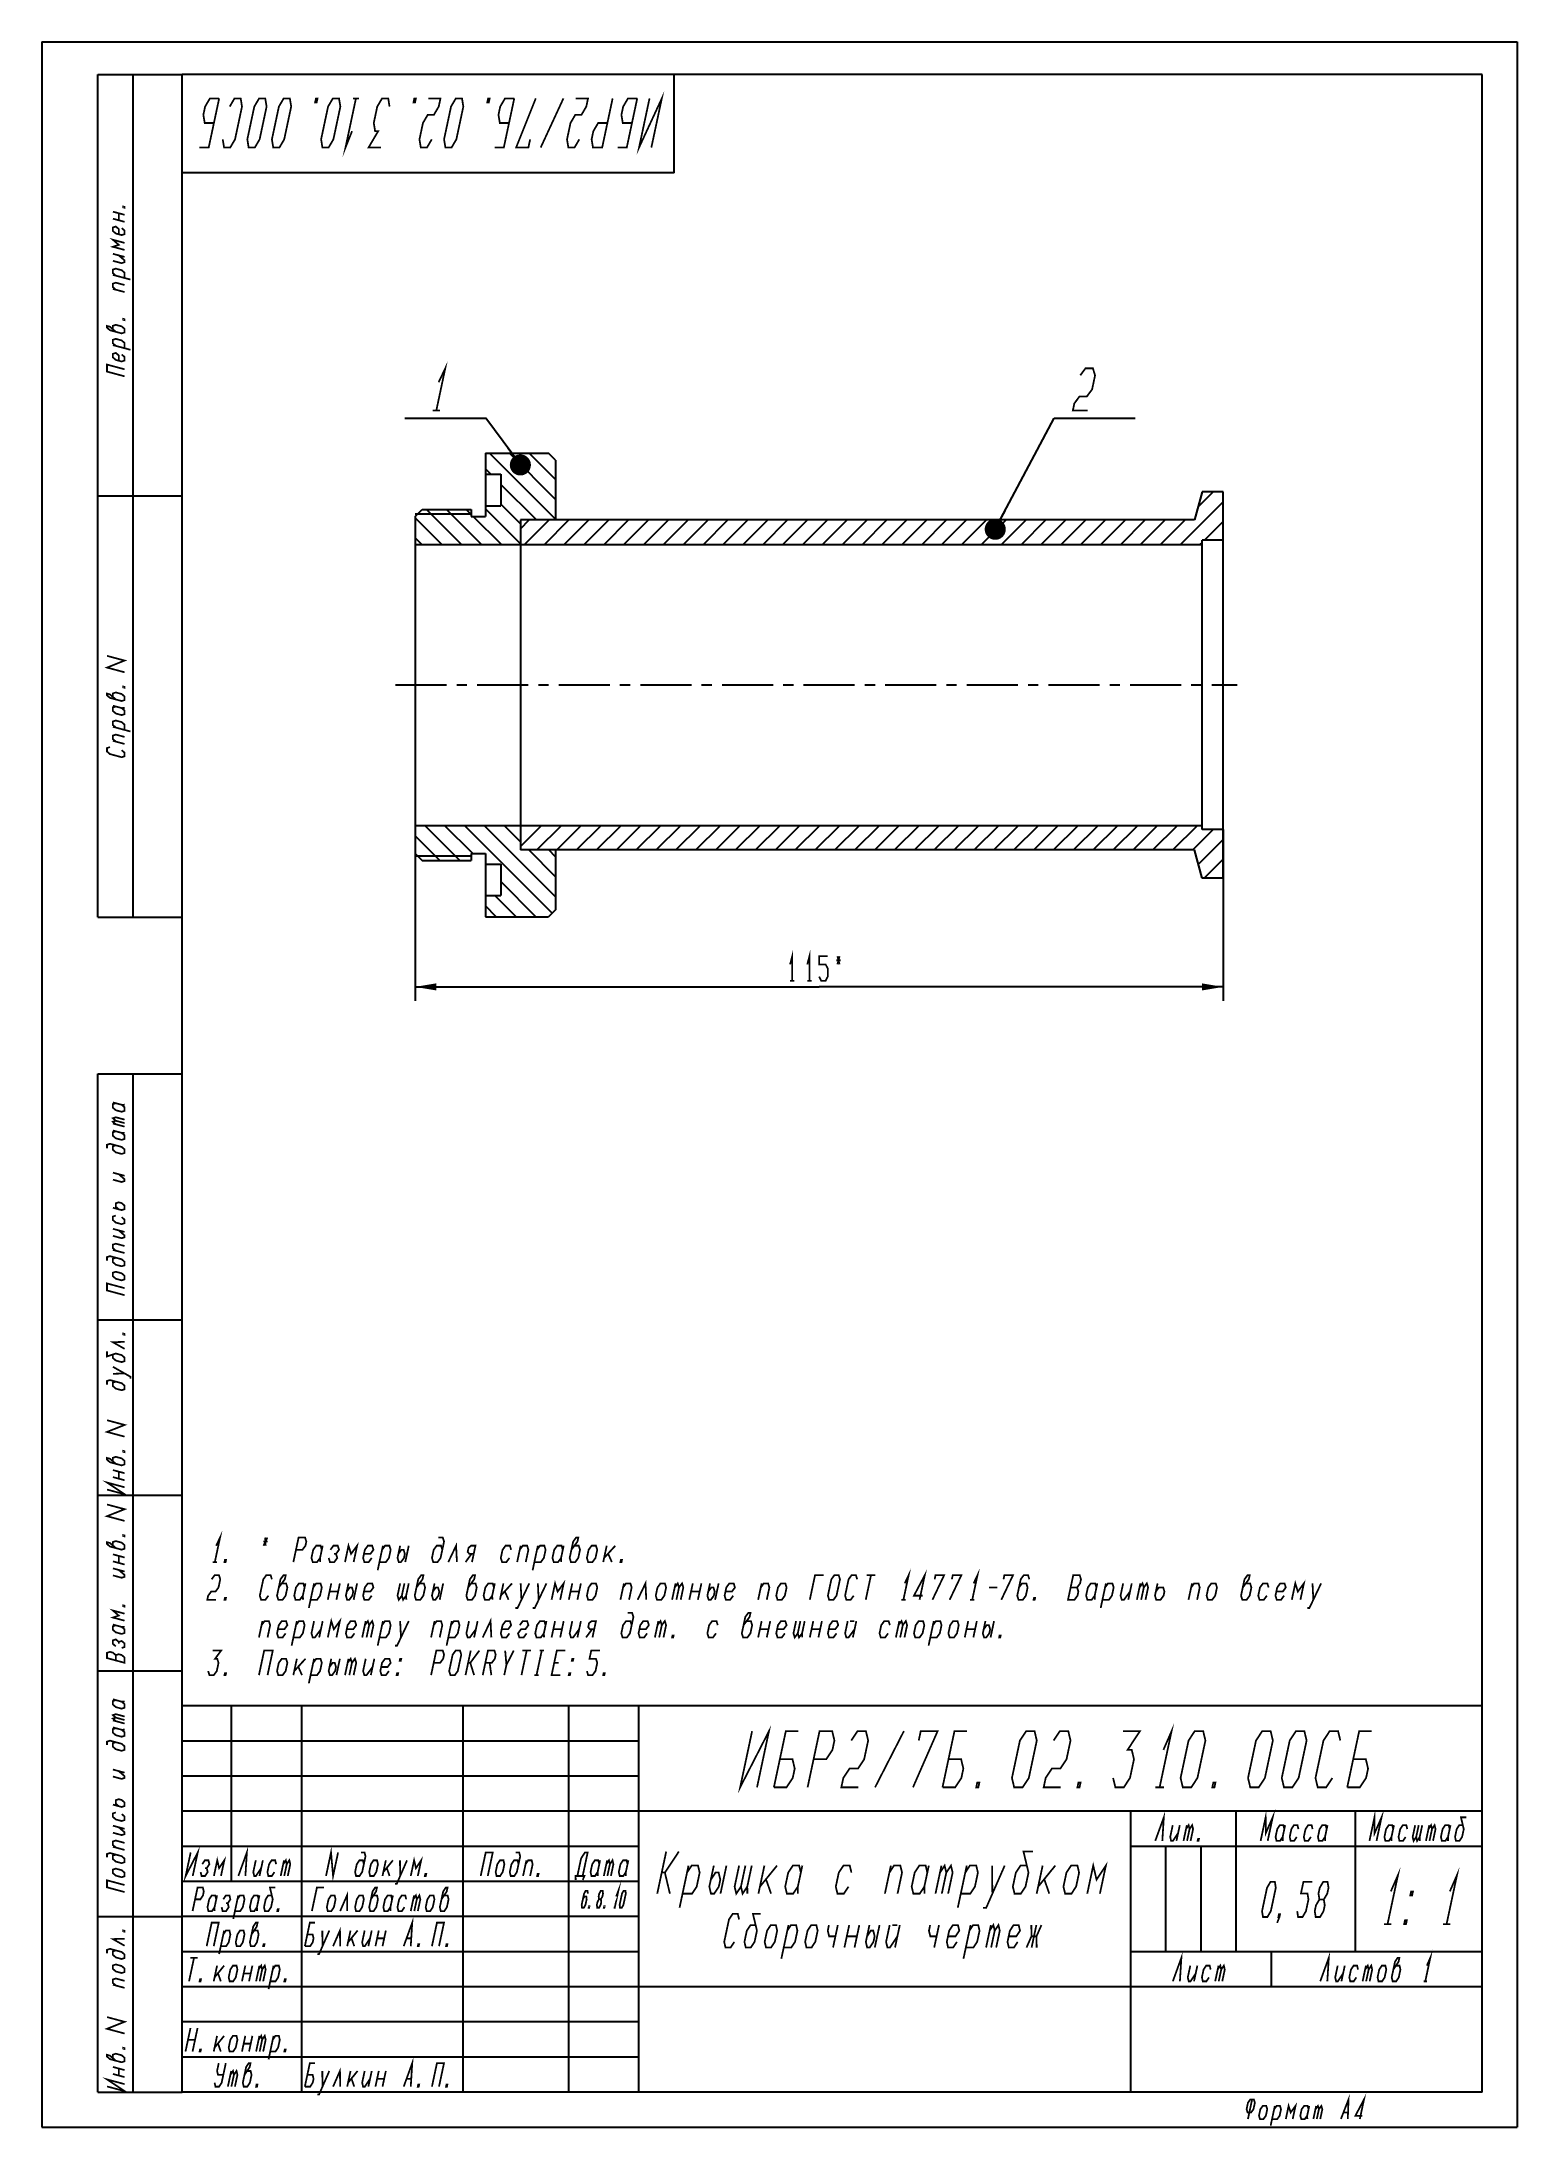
# Model space of a CAD drawing. Header units: millimetres. Extents: x 0 to 210, y 0 to 297.
import ezdxf

# ---------------------------------------------------------------- set-up
doc = ezdxf.new("R2010")
doc.units = ezdxf.units.MM
doc.header["$LTSCALE"] = 19.36
doc.linetypes.add('CENTER', pattern=[0.6, 0.375, -0.075, 0.075, -0.075])
doc.layers.get('0').update_dxf_attribs({"linetype": 'CONTINUOUS'})
doc.layers.add('ALL_AXIS', color=7, linetype='CONTINUOUS')
doc.layers.add('ALL_DIMENSIONS', color=7, linetype='CONTINUOUS')
doc.styles.get("Standard").update_dxf_attribs({"font": 'txt', "width": 0.7})
doc.dimstyles.new('DIMSTYLE_1', dxfattribs={"dimtxt": 3.5, "dimasz": 3, "dimexe": 0.18, "dimexo": 0.0625, "dimgap": 0.09, "dimtad": 1, "dimdsep": 46, "dimtxsty": 'STANDARD', "dimblk": '_FILLED', "dimblk1": '_FILLED', "dimblk2": '_FILLED', "dimcen": 0.09, "dimadec": 0, "dimazin": 0, "dimtp": 0.3, "dimtm": 0.3, "dimtfac": 1, "dimtofl": 0, "dimtmove": 0, "dimatfit": 3, "dimldrblk": '_FILLED', "dimfxl": 1, "dimtolj": 1, "dimarcsym": 0})
doc.dimstyles.get("Standard").update_dxf_attribs({"dimtxt": 3.5, "dimasz": 3, "dimexe": 0.18, "dimexo": 0.0625, "dimgap": 0.09, "dimtad": 1, "dimdsep": 46, "dimtxsty": 'STANDARD', "dimblk": '_FILLED', "dimblk1": '_FILLED', "dimblk2": '_FILLED', "dimcen": 0.09, "dimadec": 0, "dimazin": 0, "dimtol": 1, "dimtp": 0.01, "dimtm": 0.01, "dimtfac": 1, "dimtofl": 0, "dimtmove": 0, "dimatfit": 3, "dimldrblk": '_FILLED', "dimfxl": 1, "dimtolj": 1, "dimarcsym": 0})

msp = doc.modelspace()

# ---------------------------------------------------------------- blocks, each defined once
blk = doc.blocks.new('_FILLED')
at = {"color": 0, "linetype": 'BYBLOCK'}
blk.add_solid([(0, 0), (-1, 0.167), (-1, -0.167)], dxfattribs=at)
blk = doc.blocks.new('*D0')
at = {"layer": 'ALL_DIMENSIONS', "color": 2, "linetype": 'CONTINUOUS'}
for p, q in [((53.14, 185.4), (53.14, 160.4)), ((168.14, 184.8), (168.14, 160.4)), ((53.14, 162.4), (110.64, 162.4)), ((168.14, 162.4), (110.64, 162.4))]:
    blk.add_line(p, q, dxfattribs=at)
at = {"layer": 'ALL_DIMENSIONS', "color": 2, "linetype": 'CONTINUOUS', "xscale": 3, "yscale": 3, "zscale": 3, "rotation": 180}
blk.add_blockref('_FILLED', (53.14, 162.4), dxfattribs=at)
at = {"layer": 'ALL_DIMENSIONS', "color": 2, "linetype": 'CONTINUOUS', "xscale": 3, "yscale": 3, "zscale": 3}
blk.add_blockref('_FILLED', (168.14, 162.4), dxfattribs=at)
blk = doc.blocks.new('BALLOON2001_BL0', base_point=(57.43, 246.94))
at = {"color": 2, "linetype": 'CONTINUOUS'}
blk.add_line((51.67, 243.4), (63.19, 243.4), dxfattribs=at)
at = {"color": 2, "linetype": 'CONTINUOUS', "const_width": 0.25}
for points in [[(56.48, 248.49), (57.43, 250.49), (56.16, 244.49)], [(55.63, 244.49), (56.68, 244.49)]]:
    blk.add_lwpolyline(points, dxfattribs=at)
blk = doc.blocks.new('BALLOON2001_BL1', base_point=(149.86, 246.94))
at = {"color": 2, "linetype": 'CONTINUOUS'}
blk.add_line((144.1, 243.4), (155.62, 243.4), dxfattribs=at)
at = {"color": 2, "linetype": 'CONTINUOUS', "const_width": 0.25}
blk.add_lwpolyline([(147.81, 249.49), (148.55, 250.49), (149.6, 250.49), (149.91, 249.49), (149.49, 247.49), (148.75, 246.49), (147.7, 246.49), (146.96, 245.49), (146.75, 244.49), (148.85, 244.49)], dxfattribs=at)

# ---------------------------------------------------------------- dimensions: what is measured, and where the dimension line sits
at = {"layer": 'ALL_DIMENSIONS', "color": 2, "linetype": 'CONTINUOUS'}
dim = msp.add_linear_dim(base=(168.14, 162.396), p1=(53.14, 185.396), p2=(168.14, 184.796), text='<>*', dimstyle='DIMSTYLE_1', dxfattribs=at)
dim.commit()
dim.dimension.update_dxf_attribs({"geometry": '*D0', "text_midpoint": (105.74, 163.271), "dimtype": 160})

# ---------------------------------------------------------------- linework, layer by layer
at = {"color": 7, "linetype": 'CONTINUOUS'}
for p, q in [((0, 297), (0, 0)), ((0, 297), (210, 297)), ((210, 297), (210, 0)), ((8, 172.35), (8, 292.35)), ((8, 292.35), (20, 292.35)), ((13, 172.35), (13, 292.35)), ((90, 292.35), (20, 292.35)), ((20, 278.35), (20, 292.35)), ((20, 172.35), (20, 292.35)), ((20, 5), (20, 292.35)), ((205, 292.35), (20, 292.35)), ((90, 278.35), (90, 292.35)), ((205, 5), (205, 292.35)), ((90, 278.35), (20, 278.35)), ((63.14, 238.396), (63.14, 229.396)), ((63.14, 238.396), (72.14, 238.396)), ((73.14, 237.396), (72.14, 238.396)), ((63.14, 235.396), (65.34, 235.396)), ((65.34, 235.396), (65.34, 230.896)), ((73.14, 237.396), (73.14, 228.896)), ((8, 232.35), (20, 232.35)), ((165.14, 232.896), (164.068, 228.896)), ((168.14, 232.896), (165.14, 232.896)), ((168.14, 177.896), (168.14, 232.896)), ((53.14, 229.396), (54.14, 230.396)), ((53.14, 229.396), (53.14, 181.396)), ((54.14, 230.396), (61.14, 230.396)), ((61.14, 230.396), (61.14, 229.396)), ((61.14, 229.396), (63.14, 229.396)), ((63.14, 230.896), (65.34, 230.896)), ((68.14, 228.896), (68.14, 181.896)), ((164.068, 228.896), (68.14, 228.896)), ((168.14, 225.996), (165.14, 225.996)), ((165.14, 184.796), (165.14, 225.996)), ((53.14, 225.396), (165.14, 225.396)), ((53.14, 185.396), (165.14, 185.396)), ((168.14, 184.796), (165.14, 184.796)), ((53.14, 181.396), (54.14, 180.396)), ((61.14, 181.396), (61.14, 180.396)), ((61.14, 181.396), (63.14, 181.396)), ((63.14, 181.396), (63.14, 172.396)), ((164.068, 181.896), (68.14, 181.896)), ((73.14, 181.896), (73.14, 173.396)), ((165.14, 177.896), (164.068, 181.896)), ((54.14, 180.396), (61.14, 180.396)), ((63.14, 179.896), (65.34, 179.896)), ((65.34, 179.896), (65.34, 175.396)), ((63.14, 175.396), (65.34, 175.396)), ((168.14, 177.896), (165.14, 177.896)), ((8, 172.35), (20, 172.35)), ((63.14, 172.396), (72.14, 172.396)), ((73.14, 173.396), (72.14, 172.396)), ((8, 5), (8, 150)), ((8, 150), (20, 150)), ((13, 5), (13, 150)), ((20, 5), (20, 150)), ((8, 115), (20, 115)), ((8, 90), (20, 90)), ((8, 65), (20, 65)), ((205, 60), (20, 60)), ((20, 5), (20, 60)), ((27, 35), (27, 60)), ((37, 5), (37, 60)), ((60, 5), (60, 60)), ((75, 5), (75, 60)), ((85, 5), (85, 60)), ((205, 5), (205, 60)), ((85, 55), (20, 55)), ((85, 50), (20, 50)), ((205, 45), (20, 45)), ((155, 5), (155, 45)), ((170, 25), (170, 45)), ((187, 25), (187, 45)), ((85, 40), (20, 40)), ((205, 40), (155, 40)), ((160, 25), (160, 40)), ((165, 25), (165, 40)), ((85, 35), (20, 35)), ((8, 30), (20, 30)), ((85, 30), (20, 30)), ((85, 25), (20, 25)), ((205, 25), (155, 25)), ((175, 20), (175, 25)), ((205, 20), (20, 20)), ((85, 15), (20, 15)), ((85, 10), (20, 10)), ((8, 5), (20, 5)), ((205, 5), (20, 5)), ((205, 5), (20, 5)), ((0, 0), (210, 0))]:
    msp.add_line(p, q, dxfattribs=at)
at = {"color": 2, "linetype": 'CONTINUOUS'}
for p, q in [((73.14, 228.987), (63.731, 238.396)), ((73.14, 231.816), (66.559, 238.396)), ((73.14, 234.644), (69.388, 238.396)), ((63.903, 235.396), (63.14, 236.159)), ((70.403, 228.896), (65.34, 233.959)), ((164.561, 230.735), (166.723, 232.896)), ((53.14, 229.746), (61.14, 229.746)), ((56.932, 225.396), (53.14, 229.188)), ((59.76, 225.396), (54.76, 230.396)), ((62.589, 225.396), (57.589, 230.396)), ((61.14, 229.673), (60.417, 230.396)), ((65.417, 225.396), (61.417, 229.396)), ((68.14, 225.502), (63.14, 230.502)), ((68.14, 228.33), (65.34, 231.13)), ((68.14, 227.652), (69.385, 228.896)), ((68.713, 225.396), (72.213, 228.896)), ((71.541, 225.396), (75.041, 228.896)), ((74.37, 225.396), (77.87, 228.896)), ((77.198, 225.396), (80.698, 228.896)), ((80.027, 225.396), (83.527, 228.896)), ((82.855, 225.396), (86.355, 228.896)), ((85.684, 225.396), (89.184, 228.896)), ((88.512, 225.396), (92.012, 228.896)), ((91.34, 225.396), (94.84, 228.896)), ((94.169, 225.396), (97.669, 228.896)), ((96.997, 225.396), (100.497, 228.896)), ((99.826, 225.396), (103.326, 228.896)), ((102.654, 225.396), (106.154, 228.896)), ((105.483, 225.396), (108.983, 228.896)), ((108.311, 225.396), (111.811, 228.896)), ((111.139, 225.396), (114.639, 228.896)), ((113.968, 225.396), (117.468, 228.896)), ((116.796, 225.396), (120.296, 228.896)), ((119.625, 225.396), (123.125, 228.896)), ((122.453, 225.396), (125.953, 228.896)), ((125.282, 225.396), (128.782, 228.896)), ((128.11, 225.396), (131.61, 228.896)), ((130.938, 225.396), (134.438, 228.896)), ((133.767, 225.396), (137.267, 228.896)), ((136.595, 225.396), (140.095, 228.896)), ((139.424, 225.396), (142.924, 228.896)), ((142.252, 225.396), (145.752, 228.896)), ((145.081, 225.396), (148.581, 228.896)), ((147.909, 225.396), (151.409, 228.896)), ((150.737, 225.396), (154.237, 228.896)), ((153.566, 225.396), (157.066, 228.896)), ((156.394, 225.396), (159.894, 228.896)), ((159.223, 225.396), (162.723, 228.896)), ((162.051, 225.396), (168.14, 231.485)), ((54.104, 225.396), (53.14, 226.36)), ((165.48, 225.996), (168.14, 228.657)), ((164.88, 225.396), (165.14, 225.657)), ((59.506, 180.396), (54.506, 185.396)), ((61.334, 181.396), (57.334, 185.396)), ((72.651, 172.907), (60.162, 185.396)), ((73.14, 175.247), (62.991, 185.396)), ((68.14, 183.075), (65.819, 185.396)), ((68.14, 185.226), (68.311, 185.396)), ((68.14, 182.397), (71.139, 185.396)), ((70.468, 181.896), (73.968, 185.396)), ((73.296, 181.896), (76.796, 185.396)), ((76.125, 181.896), (79.625, 185.396)), ((78.953, 181.896), (82.453, 185.396)), ((81.782, 181.896), (85.282, 185.396)), ((84.61, 181.896), (88.11, 185.396)), ((87.438, 181.896), (90.938, 185.396)), ((90.267, 181.896), (93.767, 185.396)), ((93.095, 181.896), (96.595, 185.396)), ((95.924, 181.896), (99.424, 185.396)), ((98.752, 181.896), (102.252, 185.396)), ((101.581, 181.896), (105.081, 185.396)), ((104.409, 181.896), (107.909, 185.396)), ((107.237, 181.896), (110.737, 185.396)), ((110.066, 181.896), (113.566, 185.396)), ((112.894, 181.896), (116.394, 185.396)), ((115.723, 181.896), (119.223, 185.396)), ((118.551, 181.896), (122.051, 185.396)), ((121.38, 181.896), (124.88, 185.396)), ((124.208, 181.896), (127.708, 185.396)), ((127.036, 181.896), (130.536, 185.396)), ((129.865, 181.896), (133.365, 185.396)), ((132.693, 181.896), (136.193, 185.396)), ((135.522, 181.896), (139.022, 185.396)), ((138.35, 181.896), (141.85, 185.396)), ((141.179, 181.896), (144.679, 185.396)), ((144.007, 181.896), (147.507, 185.396)), ((146.835, 181.896), (150.335, 185.396)), ((149.664, 181.896), (153.164, 185.396)), ((152.492, 181.896), (155.992, 185.396)), ((155.321, 181.896), (158.821, 185.396)), ((158.149, 181.896), (161.649, 185.396)), ((160.978, 181.896), (164.478, 185.396)), ((163.806, 181.896), (166.706, 184.796)), ((56.677, 180.396), (53.14, 183.933)), ((73.14, 178.075), (69.319, 181.896)), ((73.14, 180.904), (72.148, 181.896)), ((164.611, 179.873), (168.14, 183.402)), ((53.14, 181.046), (61.14, 181.046)), ((165.463, 177.896), (168.14, 180.574)), ((67.506, 172.396), (64.506, 175.396)), ((70.334, 172.396), (65.34, 177.39)), ((64.677, 172.396), (63.14, 173.933))]:
    msp.add_line(p, q, dxfattribs=at)
at = {"color": 2, "linetype": 'CONTINUOUS', "const_width": 0.25}
for points in [[(25.25, 288.928), (23.762, 281.928), (22.45, 281.928)], [(25.25, 288.928), (23.937, 288.928), (23.252, 287.761), (23.004, 286.595), (23.194, 285.428), (24.506, 285.428)], [(25.76, 283.095), (25.95, 281.928), (26.825, 281.928), (27.51, 283.095), (28.502, 287.761), (28.313, 288.928), (27.437, 288.928), (26.752, 287.761)], [(31.812, 288.928), (32.002, 287.761), (31.01, 283.095), (30.325, 281.928), (29.45, 281.928), (29.26, 283.095), (30.252, 287.761), (30.938, 288.928), (31.812, 288.928)], [(35.312, 288.928), (35.502, 287.761), (34.51, 283.095), (33.825, 281.928), (32.95, 281.928), (32.76, 283.095), (33.752, 287.761), (34.438, 288.928), (35.312, 288.928)], [(39.031, 288.928), (39.25, 288.928), (39.126, 288.345), (38.907, 288.345), (39.031, 288.928)], [(42.313, 288.928), (42.502, 287.761), (41.51, 283.095), (40.825, 281.928), (39.95, 281.928), (39.76, 283.095), (40.752, 287.761), (41.437, 288.928), (42.313, 288.928)], [(44.164, 284.261), (43.231, 281.928), (44.719, 288.928)], [(45.156, 288.928), (44.281, 288.928)], [(48.262, 281.928), (46.512, 281.928), (47.883, 284.261), (47.446, 284.261), (47.256, 285.428), (47.752, 287.761), (48.437, 288.928), (49.312, 288.928), (49.502, 287.761)], [(53.031, 288.928), (53.25, 288.928), (53.126, 288.345), (52.907, 288.345), (53.031, 288.928)], [(55.51, 283.095), (54.825, 281.928), (53.95, 281.928), (53.76, 283.095), (54.256, 285.428), (54.942, 286.595), (55.817, 286.595), (56.502, 287.761), (56.75, 288.928), (55, 288.928)], [(59.813, 288.928), (60.002, 287.761), (59.01, 283.095), (58.325, 281.928), (57.45, 281.928), (57.26, 283.095), (58.252, 287.761), (58.938, 288.928), (59.813, 288.928)], [(63.531, 288.928), (63.75, 288.928), (63.626, 288.345), (63.407, 288.345), (63.531, 288.928)], [(67.25, 288.928), (65.762, 281.928), (64.45, 281.928)], [(67.25, 288.928), (65.937, 288.928), (65.252, 287.761), (65.004, 286.595), (65.194, 285.428), (66.506, 285.428)], [(70.312, 288.928), (67.512, 281.928), (69.262, 281.928), (69.51, 283.095)], [(74.25, 288.928), (71.012, 281.928)], [(76.51, 283.095), (75.825, 281.928), (74.95, 281.928), (74.76, 283.095), (75.256, 285.428), (75.942, 286.595), (76.817, 286.595), (77.502, 287.761), (77.75, 288.928), (76, 288.928)], [(81.25, 288.928), (79.762, 281.928), (78.45, 281.928), (78.26, 283.095), (78.508, 284.261), (79.194, 285.428), (80.506, 285.428)], [(84.75, 288.928), (83.262, 281.928), (81.95, 281.928)], [(84.75, 288.928), (83.437, 288.928), (82.752, 287.761), (82.504, 286.595), (82.694, 285.428), (84.006, 285.428)], [(86.762, 281.928), (88.25, 288.928), (85.012, 281.928), (86.5, 288.928)], [(11.794, 273.475), (11.794, 273.35), (11.586, 273.406), (11.586, 273.531), (11.794, 273.475)], [(10.127, 272.796), (11.794, 272.35)], [(11.794, 271.35), (10.127, 271.796)], [(10.961, 269.573), (10.961, 270.323), (10.544, 270.685), (10.127, 270.546), (10.127, 270.046), (10.544, 269.685), (11.377, 269.462), (11.794, 269.6), (11.794, 270.1), (11.377, 270.462)], [(10.961, 271.573), (10.961, 272.573)], [(11.794, 267.35), (10.127, 267.796), (10.961, 268.073), (10.127, 268.796), (11.794, 268.35)], [(10.127, 266.796), (11.794, 266.35)], [(10.127, 265.796), (11.377, 265.462), (11.794, 265.6), (11.794, 265.85), (10.961, 266.573)], [(11.794, 263.35), (11.794, 264.1), (11.377, 264.462), (10.544, 264.685), (10.127, 264.546), (10.127, 264.046), (10.544, 263.685)], [(12.627, 263.127), (10.127, 263.796)], [(10.544, 261.685), (10.127, 262.046), (10.127, 262.546), (10.544, 262.685), (11.794, 262.35)], [(11.794, 261.35), (10.127, 261.796)], [(10.544, 255.685), (9.711, 256.408), (9.294, 256.52), (9.294, 256.27), (9.711, 255.908), (11.377, 255.462), (11.794, 255.6), (11.794, 256.1), (11.377, 256.462), (10.544, 256.685), (10.127, 256.546), (10.127, 256.046)], [(11.794, 257.475), (11.794, 257.35), (11.586, 257.406), (11.586, 257.531), (11.794, 257.475)], [(11.794, 253.35), (11.794, 254.1), (11.377, 254.462), (10.544, 254.685), (10.127, 254.546), (10.127, 254.046), (10.544, 253.685)], [(12.627, 253.127), (10.127, 253.796)], [(10.961, 251.573), (10.961, 252.323), (10.544, 252.685), (10.127, 252.546), (10.127, 252.046), (10.544, 251.685), (11.377, 251.462), (11.794, 251.6), (11.794, 252.1), (11.377, 252.462)], [(11.794, 249.35), (9.294, 250.02), (9.294, 251.02), (11.794, 250.35)], [(11.794, 207.204), (9.294, 207.874), (11.794, 208.871), (9.294, 209.541)], [(11.794, 205.121), (11.794, 204.996), (11.586, 205.052), (11.586, 205.177), (11.794, 205.121)], [(10.544, 203.331), (9.711, 204.054), (9.294, 204.166), (9.294, 203.916), (9.711, 203.554), (11.377, 203.107), (11.794, 203.246), (11.794, 203.746), (11.377, 204.107), (10.544, 204.331), (10.127, 204.192), (10.127, 203.692)], [(10.127, 202.442), (11.377, 202.107), (11.794, 202.121)], [(10.544, 202.331), (10.127, 202.192), (10.127, 201.692), (10.544, 201.331), (11.377, 201.107), (11.794, 201.246), (11.794, 201.746), (11.377, 202.107)], [(11.794, 198.996), (11.794, 199.746), (11.377, 200.107), (10.544, 200.331), (10.127, 200.192), (10.127, 199.692), (10.544, 199.331)], [(12.627, 198.772), (10.127, 199.442)], [(9.711, 196.554), (9.294, 196.416), (9.294, 195.916), (9.711, 195.554), (11.377, 195.107), (11.794, 195.246), (11.794, 195.746), (11.377, 196.107)], [(10.544, 197.331), (10.127, 197.692), (10.127, 198.192), (10.544, 198.331), (11.794, 197.996)], [(11.794, 196.996), (10.127, 197.442)], [(10.127, 145.947), (11.377, 145.612), (11.794, 145.625)], [(10.544, 145.835), (10.127, 145.697), (10.127, 145.197), (10.544, 144.835), (11.377, 144.612), (11.794, 144.75), (11.794, 145.25), (11.377, 145.612)], [(10.544, 143.335), (10.127, 143.697), (10.544, 143.835), (11.794, 143.5)], [(10.544, 142.835), (10.127, 143.197), (10.544, 143.335), (11.794, 143)], [(11.794, 142.5), (10.127, 142.947)], [(10.544, 139.835), (10.127, 139.697), (10.127, 139.197), (10.544, 138.835), (11.377, 138.612), (11.794, 138.75), (11.794, 139.25), (11.377, 139.612), (9.711, 140.058), (9.294, 139.92), (9.294, 139.42)], [(10.127, 141.947), (11.377, 141.612), (11.794, 141.625)], [(10.544, 141.835), (10.127, 141.697), (10.127, 141.197), (10.544, 140.835), (11.377, 140.612), (11.794, 140.75), (11.794, 141.25), (11.377, 141.612)], [(10.127, 135.947), (11.794, 135.5)], [(10.127, 134.947), (11.377, 134.612), (11.794, 134.75), (11.794, 135), (10.961, 135.723)], [(10.127, 130.947), (11.377, 130.612), (11.794, 130.75), (11.794, 131.25), (11.377, 131.612), (10.961, 131.723), (10.544, 131.585), (10.544, 131.085), (10.961, 130.723)], [(10.544, 129.835), (10.127, 129.697), (10.127, 129.197), (10.544, 128.835), (11.377, 128.612), (11.794, 128.75), (11.794, 129.25), (11.377, 129.612)], [(10.127, 127.947), (11.794, 127.5)], [(10.127, 126.947), (11.377, 126.612), (11.794, 126.75), (11.794, 127), (10.961, 127.723)], [(10.544, 124.835), (10.127, 125.197), (10.127, 125.697), (10.544, 125.835), (11.794, 125.5)], [(11.794, 124.5), (10.127, 124.947)], [(10.544, 123.835), (10.127, 123.697), (10.127, 123.197), (10.544, 122.835), (11.377, 122.612), (11.794, 122.75), (11.794, 123.25), (11.377, 123.612), (9.711, 124.058), (9.294, 123.92), (9.294, 123.42)], [(11.377, 120.612), (11.794, 120.75), (11.794, 121.25), (11.377, 121.612), (10.544, 121.835), (10.127, 121.697), (10.127, 121.197), (10.544, 120.835), (11.377, 120.612)], [(11.794, 118.5), (9.294, 119.17), (9.294, 120.17), (11.794, 119.5)], [(11.794, 112.979), (11.794, 112.854), (11.586, 112.91), (11.586, 113.035), (11.794, 112.979)], [(10.127, 110.051), (10.127, 109.551), (10.544, 109.189), (11.377, 108.966), (11.794, 109.104), (11.794, 109.604), (11.377, 109.966), (10.544, 110.189), (9.294, 109.774), (9.294, 110.524)], [(11.794, 110.854), (10.127, 111.801), (11.794, 111.854)], [(12.627, 106.631), (12.627, 106.881), (10.127, 108.301)], [(10.127, 107.301), (11.794, 107.354)], [(10.544, 106.189), (10.127, 106.051), (10.127, 105.551), (10.544, 105.189), (11.377, 104.966), (11.794, 105.104), (11.794, 105.604), (11.377, 105.966), (9.711, 106.412), (9.294, 106.274), (9.294, 105.774)], [(11.794, 98.354), (9.294, 99.024), (11.794, 100.021), (9.294, 100.691)], [(10.544, 94.481), (9.711, 95.204), (9.294, 95.316), (9.294, 95.066), (9.711, 94.704), (11.377, 94.257), (11.794, 94.396), (11.794, 94.896), (11.377, 95.257), (10.544, 95.481), (10.127, 95.342), (10.127, 94.842)], [(11.794, 96.271), (11.794, 96.146), (11.586, 96.202), (11.586, 96.327), (11.794, 96.271)], [(9.294, 90.816), (11.794, 90.146), (9.294, 91.816), (11.794, 91.146)], [(10.127, 93.592), (11.794, 93.146)], [(11.794, 92.146), (10.127, 92.592)], [(10.961, 92.369), (10.961, 93.369)], [(11.794, 86.354), (9.294, 87.024), (11.794, 88.021), (9.294, 88.691)], [(10.544, 82.481), (9.711, 83.204), (9.294, 83.316), (9.294, 83.066), (9.711, 82.704), (11.377, 82.257), (11.794, 82.396), (11.794, 82.896), (11.377, 83.257), (10.544, 83.481), (10.127, 83.342), (10.127, 82.842)], [(11.794, 84.271), (11.794, 84.146), (11.586, 84.202), (11.586, 84.327), (11.794, 84.271)], [(24.825, 82.823), (25.379, 83.99), (24.635, 80.49)], [(31.533, 83.406), (32.146, 83.406)], [(32.117, 83.99), (31.562, 82.823)], [(31.81, 83.99), (31.869, 82.823)], [(35.813, 80.49), (36.557, 83.99), (37.476, 83.99), (37.658, 83.406), (37.534, 82.823), (37.104, 82.24), (36.185, 82.24)], [(43.163, 80.49), (43.659, 82.823), (44.024, 81.656), (44.884, 82.823), (44.388, 80.49)], [(57.01, 82.24), (56.828, 82.823), (56.215, 82.823), (55.785, 82.24), (55.537, 81.073), (55.719, 80.49), (56.332, 80.49), (56.762, 81.073), (57.258, 83.406), (57.076, 83.99), (56.463, 83.99)], [(57.863, 80.49), (58.972, 82.823), (59.088, 80.49)], [(75.385, 82.24), (76.246, 83.406), (76.37, 83.99), (76.063, 83.99), (75.633, 83.406), (75.137, 81.073), (75.319, 80.49), (75.932, 80.49), (76.362, 81.073), (76.61, 82.24), (76.428, 82.823), (75.815, 82.823)], [(10.127, 81.592), (11.794, 81.146)], [(11.794, 80.146), (10.127, 80.592)], [(10.961, 80.369), (10.961, 81.369)], [(24.329, 80.49), (24.941, 80.49)], [(26.166, 80.49), (26.013, 80.49), (26.075, 80.781), (26.228, 80.781), (26.166, 80.49)], [(39.86, 82.24), (39.678, 82.823), (39.065, 82.823), (38.635, 82.24), (38.387, 81.073), (38.569, 80.49), (39.182, 80.49), (39.612, 81.073)], [(39.984, 82.823), (39.612, 81.073), (39.641, 80.49)], [(40.837, 81.073), (41.019, 80.49), (41.632, 80.49), (42.062, 81.073), (41.88, 81.656), (42.31, 82.24), (42.128, 82.823), (41.515, 82.823), (41.085, 82.24)], [(41.574, 81.656), (41.88, 81.656)], [(45.861, 81.656), (46.78, 81.656), (47.21, 82.24), (47.028, 82.823), (46.415, 82.823), (45.985, 82.24), (45.737, 81.073), (45.919, 80.49), (46.532, 80.49), (46.962, 81.073)], [(47.815, 79.323), (48.559, 82.823)], [(48.063, 80.49), (48.982, 80.49), (49.412, 81.073), (49.66, 82.24), (49.478, 82.823), (48.865, 82.823), (48.435, 82.24)], [(51.009, 82.823), (50.637, 81.073), (50.819, 80.49), (51.126, 80.49), (51.556, 81.073), (51.68, 81.656), (51.498, 82.24), (51.191, 82.24), (50.761, 81.656)], [(52.234, 82.823), (51.738, 80.49)], [(60.313, 80.49), (61.174, 81.656)], [(61.232, 80.49), (61.728, 82.823), (61.115, 82.823), (60.747, 82.531), (60.623, 81.948), (60.867, 81.656), (61.48, 81.656)], [(66.81, 82.24), (66.628, 82.823), (66.015, 82.823), (65.585, 82.24), (65.337, 81.073), (65.519, 80.49), (66.132, 80.49), (66.562, 81.073)], [(67.663, 80.49), (68.159, 82.823)], [(68.035, 82.24), (68.465, 82.823), (69.078, 82.823), (69.26, 82.24), (68.888, 80.49)], [(69.865, 79.323), (70.609, 82.823)], [(70.113, 80.49), (71.032, 80.49), (71.462, 81.073), (71.71, 82.24), (71.528, 82.823), (70.915, 82.823), (70.485, 82.24)], [(74.16, 82.24), (73.978, 82.823), (73.365, 82.823), (72.935, 82.24), (72.687, 81.073), (72.869, 80.49), (73.482, 80.49), (73.912, 81.073)], [(74.284, 82.823), (73.912, 81.073), (73.941, 80.49)], [(77.587, 81.073), (77.769, 80.49), (78.382, 80.49), (78.812, 81.073), (79.06, 82.24), (78.878, 82.823), (78.265, 82.823), (77.835, 82.24), (77.587, 81.073)], [(80.409, 82.823), (79.913, 80.49)], [(80.037, 81.073), (81.634, 82.823)], [(80.621, 81.656), (81.138, 80.49)], [(82.516, 80.49), (82.363, 80.49), (82.425, 80.781), (82.578, 80.781), (82.516, 80.49)], [(10.127, 79.592), (11.794, 79.146)], [(10.127, 78.592), (11.377, 78.257), (11.794, 78.396), (11.794, 78.646), (10.961, 79.369)], [(24.183, 78.039), (24.613, 78.622), (25.226, 78.622), (25.408, 78.039), (25.16, 76.872), (24.73, 76.289), (24.117, 76.289), (23.687, 75.706), (23.563, 75.122), (24.788, 75.122)], [(32.758, 78.039), (32.576, 78.622), (31.963, 78.622), (31.533, 78.039), (31.037, 75.706), (31.219, 75.122), (31.832, 75.122), (32.262, 75.706)], [(33.735, 76.872), (34.596, 78.039), (34.72, 78.622), (34.413, 78.622), (33.983, 78.039), (33.487, 75.706), (33.669, 75.122), (34.282, 75.122), (34.712, 75.706), (34.96, 76.872), (34.778, 77.456), (34.165, 77.456)], [(37.41, 76.872), (37.228, 77.456), (36.615, 77.456), (36.185, 76.872), (35.937, 75.706), (36.119, 75.122), (36.732, 75.122), (37.162, 75.706)], [(37.534, 77.456), (37.162, 75.706), (37.191, 75.122)], [(38.015, 73.956), (38.759, 77.456)], [(38.263, 75.122), (39.182, 75.122), (39.612, 75.706), (39.86, 76.872), (39.678, 77.456), (39.065, 77.456), (38.635, 76.872)], [(40.713, 75.122), (41.209, 77.456)], [(42.434, 77.456), (41.938, 75.122)], [(43.659, 77.456), (43.287, 75.706), (43.469, 75.122), (43.776, 75.122), (44.206, 75.706), (44.33, 76.289), (44.148, 76.872), (43.841, 76.872), (43.411, 76.289)], [(44.884, 77.456), (44.388, 75.122)], [(45.861, 76.289), (46.78, 76.289), (47.21, 76.872), (47.028, 77.456), (46.415, 77.456), (45.985, 76.872), (45.737, 75.706), (45.919, 75.122), (46.532, 75.122), (46.962, 75.706)], [(51.009, 77.456), (50.637, 75.706), (50.819, 75.122), (51.25, 75.706), (51.432, 75.122), (51.862, 75.706), (52.234, 77.456)], [(51.622, 77.456), (51.25, 75.706)], [(53.335, 76.872), (54.196, 78.039), (54.32, 78.622), (54.013, 78.622), (53.583, 78.039), (53.087, 75.706), (53.269, 75.122), (53.882, 75.122), (54.312, 75.706), (54.56, 76.872), (54.378, 77.456), (53.765, 77.456)], [(55.909, 77.456), (55.537, 75.706), (55.719, 75.122), (56.026, 75.122), (56.456, 75.706), (56.58, 76.289), (56.398, 76.872), (56.091, 76.872), (55.661, 76.289)], [(57.134, 77.456), (56.638, 75.122)], [(60.685, 76.872), (61.546, 78.039), (61.67, 78.622), (61.363, 78.622), (60.933, 78.039), (60.437, 75.706), (60.619, 75.122), (61.232, 75.122), (61.662, 75.706), (61.91, 76.872), (61.728, 77.456), (61.115, 77.456)], [(64.36, 76.872), (64.178, 77.456), (63.565, 77.456), (63.135, 76.872), (62.887, 75.706), (63.069, 75.122), (63.682, 75.122), (64.112, 75.706)], [(64.484, 77.456), (64.112, 75.706), (64.141, 75.122)], [(65.709, 77.456), (65.213, 75.122)], [(65.337, 75.706), (66.934, 77.456)], [(67.415, 73.956), (67.721, 73.956), (69.384, 77.456)], [(68.159, 77.456), (68.276, 75.122)], [(69.865, 73.956), (70.171, 73.956), (71.834, 77.456)], [(70.609, 77.456), (70.726, 75.122)], [(72.563, 75.122), (73.059, 77.456), (73.424, 76.289), (74.284, 77.456), (73.788, 75.122)], [(75.013, 75.122), (75.509, 77.456)], [(76.734, 77.456), (76.238, 75.122)], [(77.587, 75.706), (77.769, 75.122), (78.382, 75.122), (78.812, 75.706), (79.06, 76.872), (78.878, 77.456), (78.265, 77.456), (77.835, 76.872), (77.587, 75.706)], [(82.363, 75.122), (82.859, 77.456)], [(82.735, 76.872), (83.165, 77.456), (83.778, 77.456), (83.96, 76.872), (83.588, 75.122)], [(84.813, 75.122), (85.922, 77.456), (86.038, 75.122)], [(87.387, 75.706), (87.569, 75.122), (88.182, 75.122), (88.612, 75.706), (88.86, 76.872), (88.678, 77.456), (88.065, 77.456), (87.635, 76.872), (87.387, 75.706)], [(89.713, 75.122), (90.209, 77.456)], [(90.085, 76.872), (90.515, 77.456), (90.698, 76.872), (90.326, 75.122)], [(90.698, 76.872), (91.128, 77.456), (91.31, 76.872), (90.938, 75.122)], [(92.163, 75.122), (92.659, 77.456)], [(93.884, 77.456), (93.388, 75.122)], [(95.109, 77.456), (94.737, 75.706), (94.919, 75.122), (95.226, 75.122), (95.656, 75.706), (95.78, 76.289), (95.598, 76.872), (95.291, 76.872), (94.861, 76.289)], [(96.334, 77.456), (95.838, 75.122)], [(97.311, 76.289), (98.23, 76.289), (98.66, 76.872), (98.478, 77.456), (97.865, 77.456), (97.435, 76.872), (97.187, 75.706), (97.369, 75.122), (97.982, 75.122), (98.412, 75.706)], [(101.963, 75.122), (102.459, 77.456)], [(102.335, 76.872), (102.765, 77.456), (103.378, 77.456), (103.56, 76.872), (103.188, 75.122)], [(104.537, 75.706), (104.719, 75.122), (105.332, 75.122), (105.762, 75.706), (106.01, 76.872), (105.828, 77.456), (105.215, 77.456), (104.785, 76.872), (104.537, 75.706)], [(109.313, 75.122), (110.057, 78.622), (111.282, 78.622)], [(112.069, 75.122), (111.887, 75.706), (112.383, 78.039), (112.813, 78.622), (113.426, 78.622), (113.608, 78.039), (113.112, 75.706), (112.682, 75.122), (112.069, 75.122)], [(116.058, 78.039), (115.876, 78.622), (115.263, 78.622), (114.833, 78.039), (114.337, 75.706), (114.519, 75.122), (115.132, 75.122), (115.562, 75.706)], [(118.02, 78.622), (117.276, 75.122)], [(117.407, 78.622), (118.632, 78.622)], [(122.825, 77.456), (123.379, 78.622), (122.635, 75.122)], [(124.932, 75.122), (125.676, 78.622), (124.137, 75.706), (125.362, 75.706)], [(126.769, 75.122), (128.432, 78.622), (127.207, 78.622), (127.083, 78.039)], [(129.219, 75.122), (130.882, 78.622), (129.657, 78.622), (129.533, 78.039)], [(132.625, 77.456), (133.179, 78.622), (132.435, 75.122)], [(136.569, 75.122), (138.232, 78.622), (137.007, 78.622), (136.883, 78.039)], [(140.558, 78.039), (140.376, 78.622), (139.763, 78.622), (139.333, 78.039), (138.837, 75.706), (139.019, 75.122), (139.632, 75.122), (140.062, 75.706), (140.31, 76.872), (140.128, 77.456), (139.515, 77.456), (139.085, 76.872)], [(146.063, 75.122), (146.982, 75.122), (147.412, 75.706), (147.536, 76.289), (147.354, 76.872), (147.784, 77.456), (147.908, 78.039), (147.726, 78.622), (146.807, 78.622), (146.063, 75.122)], [(150.11, 76.872), (149.928, 77.456), (149.315, 77.456), (148.885, 76.872), (148.637, 75.706), (148.819, 75.122), (149.432, 75.122), (149.862, 75.706)], [(150.234, 77.456), (149.862, 75.706), (149.891, 75.122)], [(150.715, 73.956), (151.459, 77.456)], [(150.963, 75.122), (151.882, 75.122), (152.312, 75.706), (152.56, 76.872), (152.378, 77.456), (151.765, 77.456), (151.335, 76.872)], [(153.909, 77.456), (153.537, 75.706), (153.719, 75.122), (154.026, 75.122), (154.886, 76.289)], [(155.134, 77.456), (154.638, 75.122)], [(155.863, 75.122), (156.359, 77.456)], [(156.235, 76.872), (156.665, 77.456), (156.848, 76.872), (156.476, 75.122)], [(156.848, 76.872), (157.278, 77.456), (157.46, 76.872), (157.088, 75.122)], [(158.809, 77.456), (158.437, 75.706), (158.619, 75.122), (159.232, 75.122), (159.662, 75.706), (159.786, 76.289), (159.604, 76.872), (158.991, 76.872), (158.561, 76.289)], [(163.213, 75.122), (163.709, 77.456)], [(163.585, 76.872), (164.015, 77.456), (164.628, 77.456), (164.81, 76.872), (164.438, 75.122)], [(165.787, 75.706), (165.969, 75.122), (166.582, 75.122), (167.012, 75.706), (167.26, 76.872), (167.078, 77.456), (166.465, 77.456), (166.035, 76.872), (165.787, 75.706)], [(170.935, 76.872), (171.796, 78.039), (171.92, 78.622), (171.613, 78.622), (171.183, 78.039), (170.687, 75.706), (170.869, 75.122), (171.482, 75.122), (171.912, 75.706), (172.16, 76.872), (171.978, 77.456), (171.365, 77.456)], [(174.61, 76.872), (174.428, 77.456), (173.815, 77.456), (173.385, 76.872), (173.137, 75.706), (173.319, 75.122), (173.932, 75.122), (174.362, 75.706)], [(175.711, 76.289), (176.63, 76.289), (177.06, 76.872), (176.878, 77.456), (176.265, 77.456), (175.835, 76.872), (175.587, 75.706), (175.769, 75.122), (176.382, 75.122), (176.812, 75.706)], [(177.913, 75.122), (178.409, 77.456), (178.774, 76.289), (179.634, 77.456), (179.138, 75.122)], [(180.115, 73.956), (180.421, 73.956), (182.084, 77.456)], [(180.859, 77.456), (180.976, 75.122)], [(11.794, 74.271), (11.794, 74.146), (11.586, 74.202), (11.586, 74.327), (11.794, 74.271)], [(26.166, 75.122), (26.013, 75.122), (26.075, 75.414), (26.228, 75.414), (26.166, 75.122)], [(40.961, 76.289), (42.186, 76.289)], [(51.862, 75.706), (51.891, 75.122)], [(65.921, 76.289), (66.438, 75.122)], [(75.261, 76.289), (76.486, 76.289)], [(92.411, 76.289), (93.636, 76.289)], [(122.329, 75.122), (122.941, 75.122)], [(132.129, 75.122), (132.741, 75.122)], [(134.798, 76.872), (136.023, 76.872)], [(141.316, 75.122), (141.163, 75.122), (141.225, 75.414), (141.378, 75.414), (141.316, 75.122)], [(146.435, 76.872), (147.354, 76.872)], [(11.794, 72.146), (10.127, 72.592), (10.961, 72.869), (10.127, 73.592), (11.794, 73.146)], [(10.127, 71.592), (11.377, 71.257), (11.794, 71.271)], [(10.544, 71.481), (10.127, 71.342), (10.127, 70.842), (10.544, 70.481), (11.377, 70.257), (11.794, 70.396), (11.794, 70.896), (11.377, 71.257)], [(30.913, 69.755), (31.409, 72.088)], [(31.285, 71.505), (31.715, 72.088), (32.328, 72.088), (32.51, 71.505), (32.138, 69.755)], [(33.611, 70.922), (34.53, 70.922), (34.96, 71.505), (34.778, 72.088), (34.165, 72.088), (33.735, 71.505), (33.487, 70.338), (33.669, 69.755), (34.282, 69.755), (34.712, 70.338)], [(35.565, 68.588), (36.309, 72.088)], [(35.813, 69.755), (36.732, 69.755), (37.162, 70.338), (37.41, 71.505), (37.228, 72.088), (36.615, 72.088), (36.185, 71.505)], [(38.759, 72.088), (38.387, 70.338), (38.569, 69.755), (38.876, 69.755), (39.736, 70.922)], [(39.984, 72.088), (39.488, 69.755)], [(40.713, 69.755), (41.209, 72.088), (41.574, 70.922), (42.434, 72.088), (41.938, 69.755)], [(43.411, 70.922), (44.33, 70.922), (44.76, 71.505), (44.578, 72.088), (43.965, 72.088), (43.535, 71.505), (43.287, 70.338), (43.469, 69.755), (44.082, 69.755), (44.512, 70.338)], [(45.613, 69.755), (46.109, 72.088)], [(45.985, 71.505), (46.415, 72.088), (46.598, 71.505), (46.226, 69.755)], [(46.598, 71.505), (47.028, 72.088), (47.21, 71.505), (46.838, 69.755)], [(47.815, 68.588), (48.559, 72.088)], [(48.063, 69.755), (48.982, 69.755), (49.412, 70.338), (49.66, 71.505), (49.478, 72.088), (48.865, 72.088), (48.435, 71.505)], [(50.265, 68.588), (50.571, 68.588), (52.234, 72.088)], [(51.009, 72.088), (51.126, 69.755)], [(55.413, 69.755), (55.909, 72.088)], [(55.785, 71.505), (56.215, 72.088), (56.828, 72.088), (57.01, 71.505), (56.638, 69.755)], [(57.615, 68.588), (58.359, 72.088)], [(57.863, 69.755), (58.782, 69.755), (59.212, 70.338), (59.46, 71.505), (59.278, 72.088), (58.665, 72.088), (58.235, 71.505)], [(60.809, 72.088), (60.437, 70.338), (60.619, 69.755), (60.926, 69.755), (61.786, 70.922)], [(62.034, 72.088), (61.538, 69.755)], [(62.763, 69.755), (63.872, 72.088), (63.988, 69.755)], [(65.461, 70.922), (66.38, 70.922), (66.81, 71.505), (66.628, 72.088), (66.015, 72.088), (65.585, 71.505), (65.337, 70.338), (65.519, 69.755), (66.132, 69.755), (66.562, 70.338)], [(68.035, 71.505), (68.465, 72.088), (69.078, 72.088), (69.26, 71.505), (68.83, 70.922), (68.217, 70.922), (67.787, 70.338), (67.969, 69.755), (68.582, 69.755), (69.012, 70.338)], [(71.71, 71.505), (71.528, 72.088), (70.915, 72.088), (70.485, 71.505), (70.237, 70.338), (70.419, 69.755), (71.032, 69.755), (71.462, 70.338)], [(71.834, 72.088), (71.462, 70.338), (71.491, 69.755)], [(72.563, 69.755), (73.059, 72.088)], [(74.284, 72.088), (73.788, 69.755)], [(75.509, 72.088), (75.137, 70.338), (75.319, 69.755), (75.626, 69.755), (76.486, 70.922)], [(76.734, 72.088), (76.238, 69.755)], [(78.382, 69.755), (78.878, 72.088), (78.265, 72.088), (77.897, 71.797), (77.773, 71.213), (78.017, 70.922), (78.63, 70.922)], [(83.96, 71.505), (83.778, 72.088), (83.165, 72.088), (82.735, 71.505), (82.487, 70.338), (82.669, 69.755), (83.282, 69.755), (83.712, 70.338), (84.208, 72.672), (84.026, 73.255), (83.413, 73.255)], [(85.061, 70.922), (85.98, 70.922), (86.41, 71.505), (86.228, 72.088), (85.615, 72.088), (85.185, 71.505), (84.937, 70.338), (85.119, 69.755), (85.732, 69.755), (86.162, 70.338)], [(87.263, 69.755), (87.759, 72.088)], [(87.635, 71.505), (88.065, 72.088), (88.248, 71.505), (87.876, 69.755)], [(88.248, 71.505), (88.678, 72.088), (88.86, 71.505), (88.488, 69.755)], [(96.21, 71.505), (96.028, 72.088), (95.415, 72.088), (94.985, 71.505), (94.737, 70.338), (94.919, 69.755), (95.532, 69.755), (95.962, 70.338)], [(99.885, 71.505), (100.746, 72.672), (100.87, 73.255), (100.563, 73.255), (100.133, 72.672), (99.637, 70.338), (99.819, 69.755), (100.432, 69.755), (100.862, 70.338), (101.11, 71.505), (100.928, 72.088), (100.315, 72.088)], [(101.963, 69.755), (102.459, 72.088)], [(103.684, 72.088), (103.188, 69.755)], [(104.661, 70.922), (105.58, 70.922), (106.01, 71.505), (105.828, 72.088), (105.215, 72.088), (104.785, 71.505), (104.537, 70.338), (104.719, 69.755), (105.332, 69.755), (105.762, 70.338)], [(107.359, 72.088), (106.987, 70.338), (107.169, 69.755), (107.6, 70.338), (107.782, 69.755), (108.212, 70.338), (108.584, 72.088)], [(107.972, 72.088), (107.6, 70.338)], [(109.313, 69.755), (109.809, 72.088)], [(111.034, 72.088), (110.538, 69.755)], [(112.011, 70.922), (112.93, 70.922), (113.36, 71.505), (113.178, 72.088), (112.565, 72.088), (112.135, 71.505), (111.887, 70.338), (112.069, 69.755), (112.682, 69.755), (113.112, 70.338)], [(114.709, 72.088), (114.337, 70.338), (114.519, 69.755), (114.826, 69.755), (115.686, 70.922)], [(115.015, 72.088), (115.628, 72.088)], [(115.934, 72.088), (115.438, 69.755)], [(120.71, 71.505), (120.528, 72.088), (119.915, 72.088), (119.485, 71.505), (119.237, 70.338), (119.419, 69.755), (120.032, 69.755), (120.462, 70.338)], [(121.563, 69.755), (122.059, 72.088)], [(121.935, 71.505), (122.365, 72.088), (122.548, 71.505), (122.176, 69.755)], [(122.548, 71.505), (122.978, 72.088), (123.16, 71.505), (122.788, 69.755)], [(124.137, 70.338), (124.319, 69.755), (124.932, 69.755), (125.362, 70.338), (125.61, 71.505), (125.428, 72.088), (124.815, 72.088), (124.385, 71.505), (124.137, 70.338)], [(126.215, 68.588), (126.959, 72.088)], [(126.463, 69.755), (127.382, 69.755), (127.812, 70.338), (128.06, 71.505), (127.878, 72.088), (127.265, 72.088), (126.835, 71.505)], [(129.037, 70.338), (129.219, 69.755), (129.832, 69.755), (130.262, 70.338), (130.51, 71.505), (130.328, 72.088), (129.715, 72.088), (129.285, 71.505), (129.037, 70.338)], [(131.363, 69.755), (131.859, 72.088)], [(133.084, 72.088), (132.588, 69.755)], [(134.309, 72.088), (133.937, 70.338), (134.119, 69.755), (134.426, 69.755), (134.856, 70.338), (134.98, 70.922), (134.798, 71.505), (134.491, 71.505), (134.061, 70.922)], [(135.534, 72.088), (135.038, 69.755)], [(11.377, 68.257), (11.794, 68.396), (11.794, 68.896), (11.377, 69.257), (10.961, 69.119), (10.544, 69.481), (10.127, 69.342), (10.127, 68.842), (10.544, 68.481)], [(10.961, 68.869), (10.961, 69.119)], [(72.811, 70.922), (74.036, 70.922)], [(77.463, 69.755), (78.324, 70.922)], [(89.866, 69.755), (89.713, 69.755), (89.775, 70.047), (89.928, 70.047), (89.866, 69.755)], [(102.211, 70.922), (103.436, 70.922)], [(108.212, 70.338), (108.241, 69.755)], [(109.561, 70.922), (110.786, 70.922)], [(131.611, 70.922), (132.836, 70.922)], [(136.416, 69.755), (136.263, 69.755), (136.325, 70.047), (136.478, 70.047), (136.416, 69.755)], [(11.794, 66.146), (11.794, 66.896), (11.377, 67.257), (10.961, 67.369), (10.544, 67.231), (10.127, 67.592), (9.711, 67.704), (9.294, 67.566), (9.294, 66.816), (11.794, 66.146)], [(10.544, 66.481), (10.544, 67.231)], [(24.307, 67.888), (25.532, 67.888), (24.672, 66.721), (24.978, 66.721), (25.16, 66.138), (24.912, 64.971), (24.482, 64.388), (23.869, 64.388), (23.687, 64.971)], [(30.913, 64.388), (31.657, 67.888), (32.882, 67.888), (32.138, 64.388)], [(33.487, 64.971), (33.669, 64.388), (34.282, 64.388), (34.712, 64.971), (34.96, 66.138), (34.778, 66.721), (34.165, 66.721), (33.735, 66.138), (33.487, 64.971)], [(36.309, 66.721), (35.813, 64.388)], [(35.937, 64.971), (37.534, 66.721)], [(36.521, 65.554), (37.038, 64.388)], [(38.015, 63.221), (38.759, 66.721)], [(38.263, 64.388), (39.182, 64.388), (39.612, 64.971), (39.86, 66.138), (39.678, 66.721), (39.065, 66.721), (38.635, 66.138)], [(41.209, 66.721), (40.837, 64.971), (41.019, 64.388), (41.326, 64.388), (41.756, 64.971), (41.88, 65.554), (41.698, 66.138), (41.391, 66.138), (40.961, 65.554)], [(42.434, 66.721), (41.938, 64.388)], [(43.163, 64.388), (43.659, 66.721)], [(43.535, 66.138), (43.965, 66.721), (44.148, 66.138), (43.776, 64.388)], [(44.148, 66.138), (44.578, 66.721), (44.76, 66.138), (44.388, 64.388)], [(46.109, 66.721), (45.737, 64.971), (45.919, 64.388), (46.226, 64.388), (47.086, 65.554)], [(47.334, 66.721), (46.838, 64.388)], [(48.311, 65.554), (49.23, 65.554), (49.66, 66.138), (49.478, 66.721), (48.865, 66.721), (48.435, 66.138), (48.187, 64.971), (48.369, 64.388), (48.982, 64.388), (49.412, 64.971)], [(51.1, 66.429), (50.947, 66.429), (51.009, 66.721), (51.162, 66.721), (51.1, 66.429)], [(55.413, 64.388), (56.157, 67.888), (57.076, 67.888), (57.258, 67.304), (57.134, 66.721), (56.704, 66.138), (55.785, 66.138)], [(58.169, 64.388), (57.987, 64.971), (58.483, 67.304), (58.913, 67.888), (59.526, 67.888), (59.708, 67.304), (59.212, 64.971), (58.782, 64.388), (58.169, 64.388)], [(60.313, 64.388), (61.057, 67.888)], [(60.685, 66.138), (60.991, 66.138), (62.282, 67.888)], [(61.538, 64.388), (60.991, 66.138)], [(62.763, 64.388), (63.507, 67.888), (64.426, 67.888), (64.608, 67.304), (64.484, 66.721), (64.054, 66.138), (63.135, 66.138)], [(63.748, 66.138), (63.988, 64.388)], [(66.136, 65.846), (65.826, 64.388)], [(65.957, 67.888), (66.136, 65.846), (67.182, 67.888)], [(69.02, 67.888), (68.276, 64.388)], [(68.407, 67.888), (69.632, 67.888)], [(71.163, 67.888), (70.419, 64.388)], [(70.857, 67.888), (71.47, 67.888)], [(74.532, 67.888), (73.307, 67.888), (72.563, 64.388), (73.788, 64.388)], [(72.935, 66.138), (73.548, 66.138)], [(75.6, 66.429), (75.447, 66.429), (75.509, 66.721), (75.662, 66.721), (75.6, 66.429)], [(77.587, 64.971), (77.769, 64.388), (78.382, 64.388), (78.812, 64.971), (79.06, 66.138), (78.878, 66.721), (77.959, 66.721), (78.207, 67.888), (79.432, 67.888)], [(26.166, 64.388), (26.013, 64.388), (26.075, 64.679), (26.228, 64.679), (26.166, 64.388)], [(50.666, 64.388), (50.513, 64.388), (50.575, 64.679), (50.728, 64.679), (50.666, 64.388)], [(70.113, 64.388), (70.726, 64.388)], [(75.166, 64.388), (75.013, 64.388), (75.075, 64.679), (75.228, 64.679), (75.166, 64.388)], [(80.066, 64.388), (79.913, 64.388), (79.975, 64.679), (80.128, 64.679), (80.066, 64.388)], [(10.127, 60.947), (11.377, 60.612), (11.794, 60.625)], [(10.544, 60.835), (10.127, 60.697), (10.127, 60.197), (10.544, 59.835), (11.377, 59.612), (11.794, 59.75), (11.794, 60.25), (11.377, 60.612)], [(10.544, 58.335), (10.127, 58.697), (10.544, 58.835), (11.794, 58.5)], [(10.544, 57.835), (10.127, 58.197), (10.544, 58.335), (11.794, 58)], [(11.794, 57.5), (10.127, 57.947)], [(10.127, 56.947), (11.377, 56.612), (11.794, 56.625)], [(10.544, 56.835), (10.127, 56.697), (10.127, 56.197), (10.544, 55.835), (11.377, 55.612), (11.794, 55.75), (11.794, 56.25), (11.377, 56.612)], [(101.1, 56.411), (99.4, 48.411), (103.5, 56.411), (101.8, 48.411)], [(104.2, 48.411), (105.9, 56.411), (107.7, 56.411)], [(109, 48.411), (110.7, 56.411), (112.5, 56.411), (112.817, 55.077), (112.534, 53.744), (111.65, 52.411), (109.85, 52.411)], [(115.217, 55.077), (116.1, 56.411), (117.3, 56.411), (117.617, 55.077), (117.05, 52.411), (116.167, 51.077), (114.967, 51.077), (114.083, 49.744), (113.8, 48.411), (116.2, 48.411)], [(118.6, 48.411), (122.7, 56.411)], [(124, 48.411), (127.5, 56.411), (125.1, 56.411), (124.817, 55.077)], [(128.2, 48.411), (129.9, 56.411), (131.7, 56.411)], [(138.4, 48.411), (138.083, 49.744), (139.217, 55.077), (140.1, 56.411), (141.3, 56.411), (141.617, 55.077), (140.483, 49.744), (139.6, 48.411), (138.4, 48.411)], [(144.017, 55.077), (144.9, 56.411), (146.1, 56.411), (146.417, 55.077), (145.85, 52.411), (144.967, 51.077), (143.767, 51.077), (142.883, 49.744), (142.6, 48.411), (145, 48.411)], [(153.9, 56.411), (156.3, 56.411), (154.534, 53.744), (155.134, 53.744), (155.45, 52.411), (154.883, 49.744), (154, 48.411), (152.8, 48.411), (152.483, 49.744)], [(159.634, 53.744), (160.8, 56.411), (159.1, 48.411)], [(162.4, 48.411), (162.083, 49.744), (163.217, 55.077), (164.1, 56.411), (165.3, 56.411), (165.617, 55.077), (164.483, 49.744), (163.6, 48.411), (162.4, 48.411)], [(172, 48.411), (171.683, 49.744), (172.817, 55.077), (173.7, 56.411), (174.9, 56.411), (175.217, 55.077), (174.083, 49.744), (173.2, 48.411), (172, 48.411)], [(176.8, 48.411), (176.483, 49.744), (177.617, 55.077), (178.5, 56.411), (179.7, 56.411), (180.017, 55.077), (178.883, 49.744), (178, 48.411), (176.8, 48.411)], [(184.817, 55.077), (184.5, 56.411), (183.3, 56.411), (182.417, 55.077), (181.283, 49.744), (181.6, 48.411), (182.8, 48.411), (183.683, 49.744)], [(185.8, 48.411), (187.5, 56.411), (189.3, 56.411)], [(10.544, 54.835), (10.127, 54.697), (10.127, 54.197), (10.544, 53.835), (11.377, 53.612), (11.794, 53.75), (11.794, 54.25), (11.377, 54.612), (9.711, 55.058), (9.294, 54.92), (9.294, 54.42)], [(10.127, 50.947), (11.794, 50.5)], [(10.127, 49.947), (11.377, 49.612), (11.794, 49.75), (11.794, 50), (10.961, 50.723)], [(104.2, 48.411), (106, 48.411), (106.883, 49.744), (107.167, 51.077), (106.85, 52.411), (105.05, 52.411)], [(128.2, 48.411), (130, 48.411), (130.883, 49.744), (131.167, 51.077), (130.85, 52.411), (129.05, 52.411)], [(185.8, 48.411), (187.6, 48.411), (188.483, 49.744), (188.767, 51.077), (188.45, 52.411), (186.65, 52.411)], [(133.3, 48.411), (133, 48.411), (133.142, 49.077), (133.442, 49.077), (133.3, 48.411)], [(147.7, 48.411), (147.4, 48.411), (147.542, 49.077), (147.842, 49.077), (147.7, 48.411)], [(158.5, 48.411), (159.7, 48.411)], [(166.9, 48.411), (166.6, 48.411), (166.742, 49.077), (167.042, 49.077), (166.9, 48.411)], [(10.127, 45.947), (11.377, 45.612), (11.794, 45.75), (11.794, 46.25), (11.377, 46.612), (10.961, 46.723), (10.544, 46.585), (10.544, 46.085), (10.961, 45.723)], [(10.544, 44.835), (10.127, 44.697), (10.127, 44.197), (10.544, 43.835), (11.377, 43.612), (11.794, 43.75), (11.794, 44.25), (11.377, 44.612)], [(158.48, 40.788), (159.695, 44.138), (159.485, 40.788)], [(173.475, 40.788), (174.187, 44.138), (174.215, 41.904), (175.192, 44.138), (174.48, 40.788)], [(188.965, 40.788), (189.677, 44.138), (189.705, 41.904), (190.682, 44.138), (189.97, 40.788)], [(10.127, 42.947), (11.794, 42.5)], [(10.127, 41.947), (11.377, 41.612), (11.794, 41.75), (11.794, 42), (10.961, 42.723)], [(160.965, 43.021), (160.609, 41.346), (160.741, 40.788), (160.992, 40.788), (161.732, 41.904)], [(161.97, 43.021), (161.495, 40.788)], [(162.5, 40.788), (162.975, 43.021)], [(162.856, 42.463), (163.226, 43.021), (163.359, 42.463), (163.003, 40.788)], [(163.359, 42.463), (163.728, 43.021), (163.861, 42.463), (163.505, 40.788)], [(176.846, 42.463), (176.713, 43.021), (176.211, 43.021), (175.841, 42.463), (175.604, 41.346), (175.736, 40.788), (176.239, 40.788), (176.609, 41.346)], [(176.965, 43.021), (176.609, 41.346), (176.616, 40.788)], [(178.856, 42.463), (178.723, 43.021), (178.221, 43.021), (177.851, 42.463), (177.614, 41.346), (177.746, 40.788), (178.249, 40.788), (178.619, 41.346)], [(180.866, 42.463), (180.733, 43.021), (180.231, 43.021), (179.861, 42.463), (179.624, 41.346), (179.756, 40.788), (180.259, 40.788), (180.629, 41.346)], [(182.876, 42.463), (182.743, 43.021), (182.241, 43.021), (181.871, 42.463), (181.634, 41.346), (181.766, 40.788), (182.269, 40.788), (182.639, 41.346)], [(182.995, 43.021), (182.639, 41.346), (182.646, 40.788)], [(192.336, 42.463), (192.203, 43.021), (191.701, 43.021), (191.331, 42.463), (191.094, 41.346), (191.226, 40.788), (191.729, 40.788), (192.099, 41.346)], [(192.455, 43.021), (192.099, 41.346), (192.106, 40.788)], [(194.346, 42.463), (194.213, 43.021), (193.711, 43.021), (193.341, 42.463), (193.104, 41.346), (193.236, 40.788), (193.739, 40.788), (194.109, 41.346)], [(195.47, 43.021), (195.114, 41.346), (195.246, 40.788), (195.616, 41.346), (195.749, 40.788), (196.119, 41.346), (196.475, 43.021)], [(195.972, 43.021), (195.616, 41.346)], [(197.005, 40.788), (197.48, 43.021)], [(197.361, 42.463), (197.731, 43.021), (197.864, 42.463), (197.508, 40.788)], [(197.864, 42.463), (198.233, 43.021), (198.366, 42.463), (198.01, 40.788)], [(200.376, 42.463), (200.243, 43.021), (199.741, 43.021), (199.371, 42.463), (199.134, 41.346), (199.266, 40.788), (199.769, 40.788), (200.139, 41.346)], [(200.495, 43.021), (200.139, 41.346), (200.146, 40.788)], [(202.253, 43.021), (201.751, 43.021), (201.381, 42.463), (201.144, 41.346), (201.276, 40.788), (201.779, 40.788), (202.149, 41.346), (202.386, 42.463), (201.988, 44.138), (202.742, 44.138)], [(10.544, 38.835), (10.127, 38.697), (10.127, 38.197), (10.544, 37.835), (11.377, 37.612), (11.794, 37.75), (11.794, 38.25), (11.377, 38.612), (9.711, 39.058), (9.294, 38.92), (9.294, 38.42)], [(10.544, 39.835), (10.127, 40.197), (10.127, 40.697), (10.544, 40.835), (11.794, 40.5)], [(11.794, 39.5), (10.127, 39.947)], [(21.197, 39.138), (20.485, 35.788), (22.202, 39.138), (21.49, 35.788)], [(24.505, 35.788), (24.98, 38.021), (25.245, 36.904), (25.985, 38.021), (25.51, 35.788)], [(27.98, 35.788), (29.195, 39.138), (28.985, 35.788)], [(40.46, 35.788), (41.172, 39.138), (41.465, 35.788), (42.177, 39.138)], [(45.841, 37.463), (45.708, 38.021), (45.206, 38.021), (44.836, 37.463), (44.599, 36.346), (44.731, 35.788), (45.234, 35.788), (45.604, 36.346), (46.078, 38.579), (45.946, 39.138), (45.443, 39.138)], [(52.52, 35.788), (52.995, 38.021), (53.26, 36.904), (54, 38.021), (53.525, 35.788)], [(62.475, 35.788), (63.187, 39.138), (64.192, 39.138), (63.48, 35.788)], [(67.856, 37.463), (67.723, 38.021), (67.221, 38.021), (66.851, 37.463), (66.614, 36.346), (66.746, 35.788), (67.249, 35.788), (67.619, 36.346), (68.093, 38.579), (67.961, 39.138), (67.458, 39.138)], [(76.231, 35.788), (76.765, 38.3), (77.32, 39.138), (77.697, 39.138), (76.985, 35.788)], [(87.6, 33.267), (88.875, 39.267)], [(88.238, 36.267), (88.688, 36.267), (90.675, 39.267)], [(140.2, 37.267), (139.3, 37.267), (138.638, 36.267), (138.213, 34.267), (138.45, 33.267), (139.35, 33.267), (140.013, 34.267), (140.438, 36.267), (139.725, 39.267), (141.075, 39.267)], [(164.636, 40.788), (164.51, 40.788), (164.569, 41.067), (164.695, 41.067), (164.636, 40.788)], [(196.119, 41.346), (196.126, 40.788)], [(11.377, 35.612), (11.794, 35.75), (11.794, 36.25), (11.377, 36.612), (10.544, 36.835), (10.127, 36.697), (10.127, 36.197), (10.544, 35.835), (11.377, 35.612)], [(22.614, 36.346), (22.746, 35.788), (23.249, 35.788), (23.619, 36.346), (23.486, 36.904), (23.856, 37.463), (23.723, 38.021), (23.221, 38.021), (22.851, 37.463)], [(23.235, 36.904), (23.486, 36.904)], [(30.465, 38.021), (30.109, 36.346), (30.241, 35.788), (30.492, 35.788), (31.232, 36.904)], [(31.47, 38.021), (30.995, 35.788)], [(33.361, 37.463), (33.228, 38.021), (32.726, 38.021), (32.356, 37.463), (32.119, 36.346), (32.251, 35.788), (32.754, 35.788), (33.124, 36.346)], [(34.01, 35.788), (34.485, 38.021)], [(34.366, 37.463), (34.736, 38.021), (34.869, 37.463), (34.513, 35.788)], [(34.869, 37.463), (35.238, 38.021), (35.371, 37.463), (35.015, 35.788)], [(46.609, 36.346), (46.741, 35.788), (47.244, 35.788), (47.614, 36.346), (47.851, 37.463), (47.718, 38.021), (47.216, 38.021), (46.846, 37.463), (46.609, 36.346)], [(48.975, 38.021), (48.5, 35.788)], [(48.619, 36.346), (49.98, 38.021)], [(49.114, 36.904), (49.505, 35.788)], [(50.273, 34.671), (50.524, 34.671), (51.99, 38.021)], [(50.985, 38.021), (51.013, 35.788)], [(54.656, 35.788), (54.53, 35.788), (54.589, 36.067), (54.715, 36.067), (54.656, 35.788)], [(64.604, 36.346), (64.736, 35.788), (65.239, 35.788), (65.609, 36.346), (65.846, 37.463), (65.713, 38.021), (65.211, 38.021), (64.841, 37.463), (64.604, 36.346)], [(68.505, 35.788), (68.98, 38.021)], [(68.861, 37.463), (69.231, 38.021), (69.733, 38.021), (69.866, 37.463), (69.51, 35.788)], [(70.641, 35.788), (70.515, 35.788), (70.574, 36.067), (70.7, 36.067), (70.641, 35.788)], [(75.987, 35.229), (75.98, 35.788), (77.236, 35.788), (76.992, 35.229)], [(79.351, 37.463), (79.218, 38.021), (78.716, 38.021), (78.346, 37.463), (78.109, 36.346), (78.241, 35.788), (78.744, 35.788), (79.114, 36.346)], [(79.47, 38.021), (79.114, 36.346), (79.121, 35.788)], [(80, 35.788), (80.475, 38.021)], [(80.356, 37.463), (80.726, 38.021), (80.859, 37.463), (80.502, 35.788)], [(80.859, 37.463), (81.228, 38.021), (81.361, 37.463), (81.005, 35.788)], [(83.371, 37.463), (83.238, 38.021), (82.736, 38.021), (82.366, 37.463), (82.129, 36.346), (82.261, 35.788), (82.764, 35.788), (83.134, 36.346)], [(83.49, 38.021), (83.134, 36.346), (83.141, 35.788)], [(89.4, 33.267), (88.688, 36.267)], [(90.775, 31.267), (92.05, 37.267)], [(91.2, 33.267), (92.55, 33.267), (93.213, 34.267), (93.638, 36.267), (93.4, 37.267), (92.5, 37.267), (91.838, 36.267)], [(95.65, 37.267), (95.013, 34.267), (95.25, 33.267), (95.7, 33.267), (96.363, 34.267), (96.575, 35.267), (96.338, 36.267), (95.888, 36.267), (95.225, 35.267)], [(97.45, 37.267), (96.6, 33.267)], [(99.25, 37.267), (98.613, 34.267), (98.85, 33.267), (99.513, 34.267), (99.75, 33.267), (100.413, 34.267), (101.05, 37.267)], [(100.15, 37.267), (99.513, 34.267)], [(102.85, 37.267), (102, 33.267)], [(102.213, 34.267), (104.65, 37.267)], [(108.038, 36.267), (107.8, 37.267), (106.9, 37.267), (106.238, 36.267), (105.813, 34.267), (106.05, 33.267), (106.95, 33.267), (107.613, 34.267)], [(108.25, 37.267), (107.613, 34.267), (107.625, 33.267)], [(115.238, 36.267), (115, 37.267), (114.1, 37.267), (113.438, 36.267), (113.013, 34.267), (113.25, 33.267), (114.15, 33.267), (114.813, 34.267)], [(120, 33.267), (120.85, 37.267)], [(120.638, 36.267), (121.3, 37.267), (122.2, 37.267), (122.438, 36.267), (121.8, 33.267)], [(126.038, 36.267), (125.8, 37.267), (124.9, 37.267), (124.238, 36.267), (123.813, 34.267), (124.05, 33.267), (124.95, 33.267), (125.613, 34.267)], [(126.25, 37.267), (125.613, 34.267), (125.625, 33.267)], [(127.2, 33.267), (128.05, 37.267)], [(127.838, 36.267), (128.5, 37.267), (128.738, 36.267), (128.1, 33.267)], [(128.738, 36.267), (129.4, 37.267), (129.638, 36.267), (129, 33.267)], [(130.375, 31.267), (131.65, 37.267)], [(130.8, 33.267), (132.15, 33.267), (132.813, 34.267), (133.238, 36.267), (133, 37.267), (132.1, 37.267), (131.438, 36.267)], [(133.975, 31.267), (134.425, 31.267), (137.05, 37.267)], [(135.25, 37.267), (135.3, 33.267)], [(142.45, 37.267), (141.6, 33.267)], [(141.813, 34.267), (144.25, 37.267)], [(145.413, 34.267), (145.65, 33.267), (146.55, 33.267), (147.213, 34.267), (147.638, 36.267), (147.4, 37.267), (146.5, 37.267), (145.838, 36.267), (145.413, 34.267)], [(148.8, 33.267), (149.65, 37.267), (150.125, 35.267), (151.45, 37.267), (150.6, 33.267)], [(192.004, 33.588), (193.025, 35.922), (191.537, 28.922)], [(200.404, 33.588), (201.425, 35.922), (199.937, 28.922)], [(11.794, 33.5), (9.294, 34.17), (9.294, 35.17), (11.794, 34.5)], [(21.465, 30.788), (22.177, 34.138), (22.931, 34.138), (23.063, 33.579), (22.945, 33.021), (22.575, 32.463), (21.821, 32.463)], [(24.836, 32.463), (24.703, 33.021), (24.201, 33.021), (23.831, 32.463), (23.594, 31.346), (23.726, 30.788), (24.229, 30.788), (24.599, 31.346)], [(24.955, 33.021), (24.599, 31.346), (24.606, 30.788)], [(25.604, 31.346), (25.736, 30.788), (26.239, 30.788), (26.609, 31.346), (26.476, 31.904), (26.846, 32.463), (26.713, 33.021), (26.211, 33.021), (25.841, 32.463)], [(27.258, 29.671), (27.97, 33.021)], [(27.495, 30.788), (28.249, 30.788), (28.619, 31.346), (28.856, 32.463), (28.723, 33.021), (28.221, 33.021), (27.851, 32.463)], [(30.866, 32.463), (30.733, 33.021), (30.231, 33.021), (29.861, 32.463), (29.624, 31.346), (29.756, 30.788), (30.259, 30.788), (30.629, 31.346)], [(30.985, 33.021), (30.629, 31.346), (30.636, 30.788)], [(32.743, 33.021), (32.241, 33.021), (31.871, 32.463), (31.634, 31.346), (31.766, 30.788), (32.269, 30.788), (32.639, 31.346), (32.876, 32.463), (32.478, 34.138), (33.232, 34.138)], [(38.45, 30.788), (39.162, 34.138), (40.167, 34.138)], [(40.579, 31.346), (40.711, 30.788), (41.214, 30.788), (41.584, 31.346), (41.821, 32.463), (41.688, 33.021), (41.186, 33.021), (40.816, 32.463), (40.579, 31.346)], [(42.47, 30.788), (43.447, 33.021), (43.475, 30.788)], [(44.599, 31.346), (44.731, 30.788), (45.234, 30.788), (45.604, 31.346), (45.841, 32.463), (45.708, 33.021), (45.206, 33.021), (44.836, 32.463), (44.599, 31.346)], [(46.846, 32.463), (47.586, 33.579), (47.705, 34.138), (47.453, 34.138), (47.083, 33.579), (46.609, 31.346), (46.741, 30.788), (47.244, 30.788), (47.614, 31.346), (47.851, 32.463), (47.718, 33.021), (47.216, 33.021)], [(49.861, 32.463), (49.728, 33.021), (49.226, 33.021), (48.856, 32.463), (48.619, 31.346), (48.751, 30.788), (49.254, 30.788), (49.624, 31.346)], [(49.98, 33.021), (49.624, 31.346), (49.631, 30.788)], [(51.871, 32.463), (51.738, 33.021), (51.236, 33.021), (50.866, 32.463), (50.629, 31.346), (50.761, 30.788), (51.264, 30.788), (51.634, 31.346)], [(52.52, 30.788), (52.995, 33.021)], [(52.876, 32.463), (53.246, 33.021), (53.379, 32.463), (53.022, 30.788)], [(53.379, 32.463), (53.748, 33.021), (53.881, 32.463), (53.525, 30.788)], [(54.649, 31.346), (54.781, 30.788), (55.284, 30.788), (55.654, 31.346), (55.891, 32.463), (55.758, 33.021), (55.256, 33.021), (54.886, 32.463), (54.649, 31.346)], [(56.896, 32.463), (57.636, 33.579), (57.755, 34.138), (57.503, 34.138), (57.133, 33.579), (56.659, 31.346), (56.791, 30.788), (57.294, 30.788), (57.664, 31.346), (57.901, 32.463), (57.768, 33.021), (57.266, 33.021)], [(77.725, 33.273), (77.675, 33.673), (77.405, 33.673), (77.185, 33.273), (76.845, 31.673), (76.895, 31.273), (77.165, 31.273), (77.385, 31.673), (77.555, 32.473), (77.505, 32.873), (77.235, 32.873), (77.015, 32.473)], [(79.58, 32.473), (79.8, 32.873), (79.885, 33.273), (79.835, 33.673), (79.565, 33.673), (79.345, 33.273), (79.26, 32.873), (79.31, 32.473)], [(81.758, 32.873), (82.063, 33.673), (81.553, 31.273)], [(82.295, 31.273), (82.245, 31.673), (82.585, 33.273), (82.805, 33.673), (83.075, 33.673), (83.125, 33.273), (82.785, 31.673), (82.565, 31.273), (82.295, 31.273)], [(100.413, 34.267), (100.425, 33.267)], [(103.1, 35.267), (103.8, 33.267)], [(142.7, 35.267), (143.4, 33.267)], [(173.812, 29.944), (173.677, 30.777), (174.386, 34.111), (174.875, 34.944), (175.5, 34.944), (175.636, 34.111), (174.927, 30.777), (174.438, 29.944), (173.812, 29.944)], [(178.677, 30.777), (178.812, 29.944), (179.437, 29.944), (179.927, 30.777), (180.281, 32.444), (180.146, 33.277), (179.209, 33.277), (179.563, 34.944), (180.813, 34.944)], [(182.469, 32.444), (182.959, 33.277), (183.136, 34.111), (183, 34.944), (182.375, 34.944), (181.886, 34.111), (181.709, 33.277), (181.844, 32.444)], [(195.03, 33.005), (194.768, 33.005), (194.892, 33.588), (195.154, 33.588), (195.03, 33.005)], [(26.225, 31.904), (26.476, 31.904)], [(33.651, 30.788), (33.525, 30.788), (33.584, 31.067), (33.71, 31.067), (33.651, 30.788)], [(51.515, 25.788), (52.73, 29.138), (52.52, 25.788)], [(77.908, 31.273), (77.84, 31.273), (77.883, 31.473), (77.95, 31.473), (77.908, 31.273)], [(79.055, 31.273), (79.325, 31.273), (79.545, 31.673), (79.63, 32.073), (79.58, 32.473), (79.31, 32.473), (79.09, 32.073), (79.005, 31.673), (79.055, 31.273)], [(80.068, 31.273), (80, 31.273), (80.043, 31.473), (80.11, 31.473), (80.068, 31.273)], [(81.418, 31.273), (81.687, 31.273)], [(99.25, 29.599), (99.06, 30.399), (98.34, 30.399), (97.81, 29.599), (97.13, 26.399), (97.32, 25.599), (98.04, 25.599), (98.57, 26.399)], [(101.6, 28.799), (100.88, 28.799), (100.35, 27.999), (100.01, 26.399), (100.2, 25.599), (100.92, 25.599), (101.45, 26.399), (101.79, 27.999), (101.22, 30.399), (102.3, 30.399)], [(176.156, 29.944), (176, 29.944), (176.089, 30.361), (176.245, 30.361), (176.156, 29.944), (175.823, 29.111)], [(181.312, 29.944), (181.938, 29.944), (182.427, 30.777), (182.604, 31.611), (182.469, 32.444), (181.844, 32.444), (181.354, 31.611), (181.177, 30.777), (181.312, 29.944)], [(11.794, 25.854), (10.127, 26.801), (11.794, 26.854)], [(11.794, 27.979), (11.794, 27.854), (11.586, 27.91), (11.586, 28.035), (11.794, 27.979)], [(23.475, 25.788), (24.187, 29.138), (25.192, 29.138), (24.48, 25.788)], [(25.248, 24.671), (25.96, 28.021)], [(25.485, 25.788), (26.239, 25.788), (26.609, 26.346), (26.846, 27.463), (26.713, 28.021), (26.211, 28.021), (25.841, 27.463)], [(27.614, 26.346), (27.746, 25.788), (28.249, 25.788), (28.619, 26.346), (28.856, 27.463), (28.723, 28.021), (28.221, 28.021), (27.851, 27.463), (27.614, 26.346)], [(29.861, 27.463), (30.601, 28.579), (30.72, 29.138), (30.468, 29.138), (30.098, 28.579), (29.624, 26.346), (29.756, 25.788), (30.259, 25.788), (30.629, 26.346), (30.866, 27.463), (30.733, 28.021), (30.231, 28.021)], [(37.445, 25.788), (38.157, 29.138), (38.911, 29.138)], [(37.445, 25.788), (38.199, 25.788), (38.569, 26.346), (38.687, 26.904), (38.555, 27.463), (37.801, 27.463)], [(39.218, 24.671), (39.469, 24.671), (40.935, 28.021)], [(39.93, 28.021), (39.958, 25.788)], [(41.465, 25.788), (42.442, 28.021), (42.47, 25.788)], [(43.95, 28.021), (43.475, 25.788)], [(43.594, 26.346), (44.955, 28.021)], [(44.089, 26.904), (44.48, 25.788)], [(45.96, 28.021), (45.604, 26.346), (45.736, 25.788), (45.988, 25.788), (46.727, 26.904)], [(46.965, 28.021), (46.49, 25.788)], [(47.495, 25.788), (47.97, 28.021)], [(47.732, 26.904), (48.737, 26.904)], [(48.975, 28.021), (48.5, 25.788)], [(52.004, 26.904), (52.506, 26.904)], [(55.535, 25.788), (56.247, 29.138), (57.252, 29.138), (56.54, 25.788)], [(102.89, 26.399), (103.08, 25.599), (103.8, 25.599), (104.33, 26.399), (104.67, 27.999), (104.48, 28.799), (103.76, 28.799), (103.23, 27.999), (102.89, 26.399)], [(105.26, 23.999), (106.28, 28.799)], [(105.6, 25.599), (106.68, 25.599), (107.21, 26.399), (107.55, 27.999), (107.36, 28.799), (106.64, 28.799), (106.11, 27.999)], [(108.65, 26.399), (108.84, 25.599), (109.56, 25.599), (110.09, 26.399), (110.43, 27.999), (110.24, 28.799), (109.52, 28.799), (108.99, 27.999), (108.65, 26.399)], [(112.04, 28.799), (111.87, 27.999), (112.06, 27.199), (112.96, 27.199)], [(113.3, 28.799), (112.62, 25.599)], [(114.24, 25.599), (114.92, 28.799)], [(114.58, 27.199), (116.02, 27.199)], [(116.36, 28.799), (115.68, 25.599)], [(117.8, 28.799), (117.29, 26.399), (117.48, 25.599), (117.84, 25.599), (118.37, 26.399), (118.54, 27.199), (118.35, 27.999), (117.99, 27.999), (117.46, 27.199)], [(119.24, 28.799), (118.56, 25.599)], [(120.68, 28.799), (120.17, 26.399), (120.36, 25.599), (120.72, 25.599), (121.78, 27.199)], [(121.04, 28.799), (121.76, 28.799)], [(122.12, 28.799), (121.44, 25.599)], [(126.44, 28.799), (126.27, 27.999), (126.46, 27.199), (127.36, 27.199)], [(127.7, 28.799), (127.02, 25.599)], [(128.98, 27.199), (130.06, 27.199), (130.59, 27.999), (130.4, 28.799), (129.68, 28.799), (129.15, 27.999), (128.81, 26.399), (129, 25.599), (129.72, 25.599), (130.25, 26.399)], [(131.18, 23.999), (132.2, 28.799)], [(131.52, 25.599), (132.6, 25.599), (133.13, 26.399), (133.47, 27.999), (133.28, 28.799), (132.56, 28.799), (132.03, 27.999)], [(134.4, 25.599), (135.08, 28.799)], [(134.91, 27.999), (135.44, 28.799), (135.63, 27.999), (135.12, 25.599)], [(135.63, 27.999), (136.16, 28.799), (136.35, 27.999), (135.84, 25.599)], [(137.62, 27.199), (138.7, 27.199), (139.23, 27.999), (139.04, 28.799), (138.32, 28.799), (137.79, 27.999), (137.45, 26.399), (137.64, 25.599), (138.36, 25.599), (138.89, 26.399)], [(140.16, 25.599), (140.86, 27.199), (140.84, 28.799)], [(140.86, 27.199), (141.58, 27.199)], [(141.56, 28.799), (140.88, 25.599)], [(142.28, 28.799), (141.58, 27.199), (141.6, 25.599)], [(191.013, 28.922), (192.063, 28.922)], [(194.162, 28.922), (193.9, 28.922), (194.024, 29.505), (194.286, 29.505), (194.162, 28.922)], [(199.413, 28.922), (200.462, 28.922)], [(10.544, 25.189), (10.127, 25.051), (10.127, 24.551), (10.544, 24.189), (11.377, 23.966), (11.794, 24.104), (11.794, 24.604), (11.377, 24.966), (9.711, 25.412), (9.294, 25.274), (9.294, 24.774)], [(21.675, 24.138), (20.963, 20.788)], [(21.172, 24.138), (22.177, 24.138)], [(31.641, 25.788), (31.515, 25.788), (31.574, 26.067), (31.7, 26.067), (31.641, 25.788)], [(53.651, 25.788), (53.525, 25.788), (53.584, 26.067), (53.71, 26.067), (53.651, 25.788)], [(57.671, 25.788), (57.545, 25.788), (57.604, 26.067), (57.73, 26.067), (57.671, 25.788)], [(160.98, 20.788), (162.195, 24.138), (161.985, 20.788)], [(181.96, 20.788), (183.175, 24.138), (182.965, 20.788)], [(192.366, 22.463), (193.106, 23.579), (193.225, 24.138), (192.973, 24.138), (192.603, 23.579), (192.129, 21.346), (192.261, 20.788), (192.764, 20.788), (193.134, 21.346), (193.371, 22.463), (193.238, 23.021), (192.736, 23.021)], [(197.133, 23.021), (197.621, 24.138), (196.909, 20.788)], [(11.377, 21.966), (11.794, 22.104), (11.794, 22.604), (11.377, 22.966), (10.544, 23.189), (10.127, 23.051), (10.127, 22.551), (10.544, 22.189), (11.377, 21.966)], [(10.544, 20.189), (10.127, 20.551), (10.127, 21.051), (10.544, 21.189), (11.794, 20.854)], [(22.596, 20.788), (22.47, 20.788), (22.529, 21.067), (22.655, 21.067), (22.596, 20.788)], [(24.955, 23.021), (24.48, 20.788)], [(24.599, 21.346), (25.96, 23.021)], [(25.094, 21.904), (25.485, 20.788)], [(26.609, 21.346), (26.741, 20.788), (27.244, 20.788), (27.614, 21.346), (27.851, 22.463), (27.718, 23.021), (27.216, 23.021), (26.846, 22.463), (26.609, 21.346)], [(28.5, 20.788), (28.975, 23.021)], [(28.737, 21.904), (29.742, 21.904)], [(29.98, 23.021), (29.505, 20.788)], [(30.51, 20.788), (30.985, 23.021)], [(30.866, 22.463), (31.236, 23.021), (31.369, 22.463), (31.012, 20.788)], [(31.369, 22.463), (31.738, 23.021), (31.871, 22.463), (31.515, 20.788)], [(32.283, 19.671), (32.995, 23.021)], [(32.52, 20.788), (33.274, 20.788), (33.644, 21.346), (33.881, 22.463), (33.748, 23.021), (33.246, 23.021), (32.876, 22.463)], [(34.656, 20.788), (34.53, 20.788), (34.589, 21.067), (34.715, 21.067), (34.656, 20.788)], [(163.465, 23.021), (163.109, 21.346), (163.241, 20.788), (163.493, 20.788), (164.232, 21.904)], [(164.47, 23.021), (163.995, 20.788)], [(166.361, 22.463), (166.228, 23.021), (165.726, 23.021), (165.356, 22.463), (165.119, 21.346), (165.251, 20.788), (165.754, 20.788), (166.124, 21.346)], [(167.01, 20.788), (167.485, 23.021)], [(167.366, 22.463), (167.736, 23.021), (167.869, 22.463), (167.513, 20.788)], [(167.869, 22.463), (168.238, 23.021), (168.371, 22.463), (168.015, 20.788)], [(184.445, 23.021), (184.089, 21.346), (184.221, 20.788), (184.473, 20.788), (185.212, 21.904)], [(185.45, 23.021), (184.975, 20.788)], [(187.341, 22.463), (187.208, 23.021), (186.706, 23.021), (186.336, 22.463), (186.099, 21.346), (186.231, 20.788), (186.734, 20.788), (187.104, 21.346)], [(187.99, 20.788), (188.465, 23.021)], [(188.346, 22.463), (188.716, 23.021), (188.849, 22.463), (188.492, 20.788)], [(188.849, 22.463), (189.218, 23.021), (189.351, 22.463), (188.995, 20.788)], [(190.119, 21.346), (190.251, 20.788), (190.754, 20.788), (191.124, 21.346), (191.361, 22.463), (191.228, 23.021), (190.726, 23.021), (190.356, 22.463), (190.119, 21.346)], [(196.658, 20.788), (197.161, 20.788)], [(11.794, 19.854), (10.127, 20.301)], [(11.794, 13.354), (9.294, 14.024), (11.794, 15.021), (9.294, 15.691)], [(20.46, 10.788), (21.172, 14.138)], [(20.816, 12.463), (21.821, 12.463)], [(22.177, 14.138), (21.465, 10.788)], [(24.955, 13.021), (24.48, 10.788)], [(24.599, 11.346), (25.96, 13.021)], [(25.094, 11.904), (25.485, 10.788)], [(26.609, 11.346), (26.741, 10.788), (27.244, 10.788), (27.614, 11.346), (27.851, 12.463), (27.718, 13.021), (27.216, 13.021), (26.846, 12.463), (26.609, 11.346)], [(28.5, 10.788), (28.975, 13.021)], [(28.737, 11.904), (29.742, 11.904)], [(29.98, 13.021), (29.505, 10.788)], [(30.51, 10.788), (30.985, 13.021)], [(30.866, 12.463), (31.236, 13.021), (31.369, 12.463), (31.012, 10.788)], [(31.369, 12.463), (31.738, 13.021), (31.871, 12.463), (31.515, 10.788)], [(32.283, 9.671), (32.995, 13.021)], [(32.52, 10.788), (33.274, 10.788), (33.644, 11.346), (33.881, 12.463), (33.748, 13.021), (33.246, 13.021), (32.876, 12.463)], [(10.544, 9.481), (9.711, 10.204), (9.294, 10.316), (9.294, 10.066), (9.711, 9.704), (11.377, 9.257), (11.794, 9.396), (11.794, 9.896), (11.377, 10.257), (10.544, 10.481), (10.127, 10.342), (10.127, 9.842)], [(11.794, 11.271), (11.794, 11.146), (11.586, 11.202), (11.586, 11.327), (11.794, 11.271)], [(22.596, 10.788), (22.47, 10.788), (22.529, 11.067), (22.655, 11.067), (22.596, 10.788)], [(24.599, 6.346), (24.731, 5.788), (25.234, 5.788), (25.604, 6.346), (26.197, 9.138)], [(25.192, 9.138), (24.955, 8.021), (25.087, 7.463), (25.841, 7.463)], [(28.856, 7.463), (29.596, 8.579), (29.715, 9.138), (29.463, 9.138), (29.093, 8.579), (28.619, 6.346), (28.751, 5.788), (29.254, 5.788), (29.624, 6.346), (29.861, 7.463), (29.728, 8.021), (29.226, 8.021)], [(34.656, 10.788), (34.53, 10.788), (34.589, 11.067), (34.715, 11.067), (34.656, 10.788)], [(37.445, 5.788), (38.157, 9.138), (38.911, 9.138)], [(51.515, 5.788), (52.73, 9.138), (52.52, 5.788)], [(55.535, 5.788), (56.247, 9.138), (57.252, 9.138), (56.54, 5.788)], [(9.294, 5.816), (11.794, 5.146), (9.294, 6.816), (11.794, 6.146)], [(10.127, 8.592), (11.794, 8.146)], [(11.794, 7.146), (10.127, 7.592)], [(10.961, 7.369), (10.961, 8.369)], [(26.49, 5.788), (26.965, 8.021)], [(26.846, 7.463), (27.216, 8.021), (27.349, 7.463), (26.993, 5.788)], [(27.349, 7.463), (27.718, 8.021), (27.851, 7.463), (27.495, 5.788)], [(30.636, 5.788), (30.51, 5.788), (30.569, 6.067), (30.695, 6.067), (30.636, 5.788)], [(37.445, 5.788), (38.199, 5.788), (38.569, 6.346), (38.687, 6.904), (38.555, 7.463), (37.801, 7.463)], [(39.218, 4.671), (39.469, 4.671), (40.935, 8.021)], [(39.93, 8.021), (39.958, 5.788)], [(41.465, 5.788), (42.442, 8.021), (42.47, 5.788)], [(43.95, 8.021), (43.475, 5.788)], [(43.594, 6.346), (44.955, 8.021)], [(44.089, 6.904), (44.48, 5.788)], [(45.96, 8.021), (45.604, 6.346), (45.736, 5.788), (45.988, 5.788), (46.727, 6.904)], [(46.965, 8.021), (46.49, 5.788)], [(47.495, 5.788), (47.97, 8.021)], [(47.732, 6.904), (48.737, 6.904)], [(48.975, 8.021), (48.5, 5.788)], [(52.004, 6.904), (52.506, 6.904)], [(53.651, 5.788), (53.525, 5.788), (53.584, 6.067), (53.71, 6.067), (53.651, 5.788)], [(57.671, 5.788), (57.545, 5.788), (57.604, 6.067), (57.73, 6.067), (57.671, 5.788)], [(172.265, 3.972), (172.02, 3.972), (171.676, 3.506), (171.478, 2.572), (171.623, 2.106), (172.113, 2.106), (172.458, 2.572), (172.656, 3.506), (172.51, 3.972), (172.265, 3.972), (171.67, 1.172)], [(173.239, 1.639), (173.385, 1.172), (173.875, 1.172), (174.219, 1.639), (174.418, 2.572), (174.272, 3.039), (173.782, 3.039), (173.438, 2.572), (173.239, 1.639)], [(174.902, 0.239), (175.497, 3.039)], [(175.1, 1.172), (175.835, 1.172), (176.179, 1.639), (176.378, 2.572), (176.232, 3.039), (175.742, 3.039), (175.398, 2.572)], [(177.06, 1.172), (177.457, 3.039), (177.748, 2.106), (178.437, 3.039), (178.04, 1.172)], [(180.298, 2.572), (180.152, 3.039), (179.662, 3.039), (179.318, 2.572), (179.119, 1.639), (179.265, 1.172), (179.755, 1.172), (180.099, 1.639)], [(180.397, 3.039), (180.099, 1.639), (180.123, 1.172)], [(180.98, 1.172), (181.377, 3.039)], [(181.278, 2.572), (181.622, 3.039), (181.768, 2.572), (181.47, 1.172)], [(181.768, 2.572), (182.112, 3.039), (182.258, 2.572), (181.96, 1.172)], [(184.9, 1.172), (185.985, 3.972), (185.88, 1.172)], [(187.595, 1.172), (188.19, 3.972), (186.959, 1.639), (187.939, 1.639)], [(185.343, 2.106), (185.833, 2.106)]]:
    msp.add_lwpolyline(points, dxfattribs=at)
at = {"layer": 'ALL_AXIS', "color": 7, "linetype": 'CENTER'}
msp.add_line((50.353, 205.396), (170.14, 205.396), dxfattribs=at)
at = {"layer": 'ALL_DIMENSIONS', "color": 2, "linetype": 'CONTINUOUS', "const_width": 0.25}
for points in [[(106.506, 165.605), (106.812, 166.771), (106.812, 163.271)], [(108.956, 165.605), (109.262, 166.771), (109.262, 163.271)], [(110.64, 163.855), (110.946, 163.271), (111.559, 163.271), (111.865, 163.855), (111.865, 165.021), (111.559, 165.605), (110.64, 165.605), (110.64, 166.771), (111.865, 166.771)], [(113.243, 166.771), (113.55, 165.605)], [(113.55, 166.771), (113.243, 165.605)], [(106.506, 163.271), (107.118, 163.271)], [(108.956, 163.271), (109.568, 163.271)], [(113.09, 166.188), (113.703, 166.188)]]:
    msp.add_lwpolyline(points, dxfattribs=at)

# ---------------------------------------------------------------- block references
at = {"color": 2, "linetype": 'CONTINUOUS'}
for name, p in [('BALLOON2001_BL0', (57.431, 246.941)), ('BALLOON2001_BL1', (149.862, 246.941))]:
    msp.add_blockref(name, p, dxfattribs=at)

msp.set_redraw_order([(e.dxf.handle, doc.entitydb.next_handle()) for e in msp.query("TEXT MTEXT ATTDEF DIMENSION ARC_DIMENSION")])  # texts and dimensions are drawn at this point

# ---------------------------------------------------------------- leaders
at = {"color": 2, "linetype": 'CONTINUOUS'}
for points in [[(68.118, 236.727), (63.193, 243.396)], [(135.706, 227.567), (144.1, 243.396)]]:
    msp.add_leader(points, dimstyle='STANDARD', override={"dimtad": 0, "dimldrblk": 'DOT'}, dxfattribs=at)

doc.saveas('drawing.dxf')
